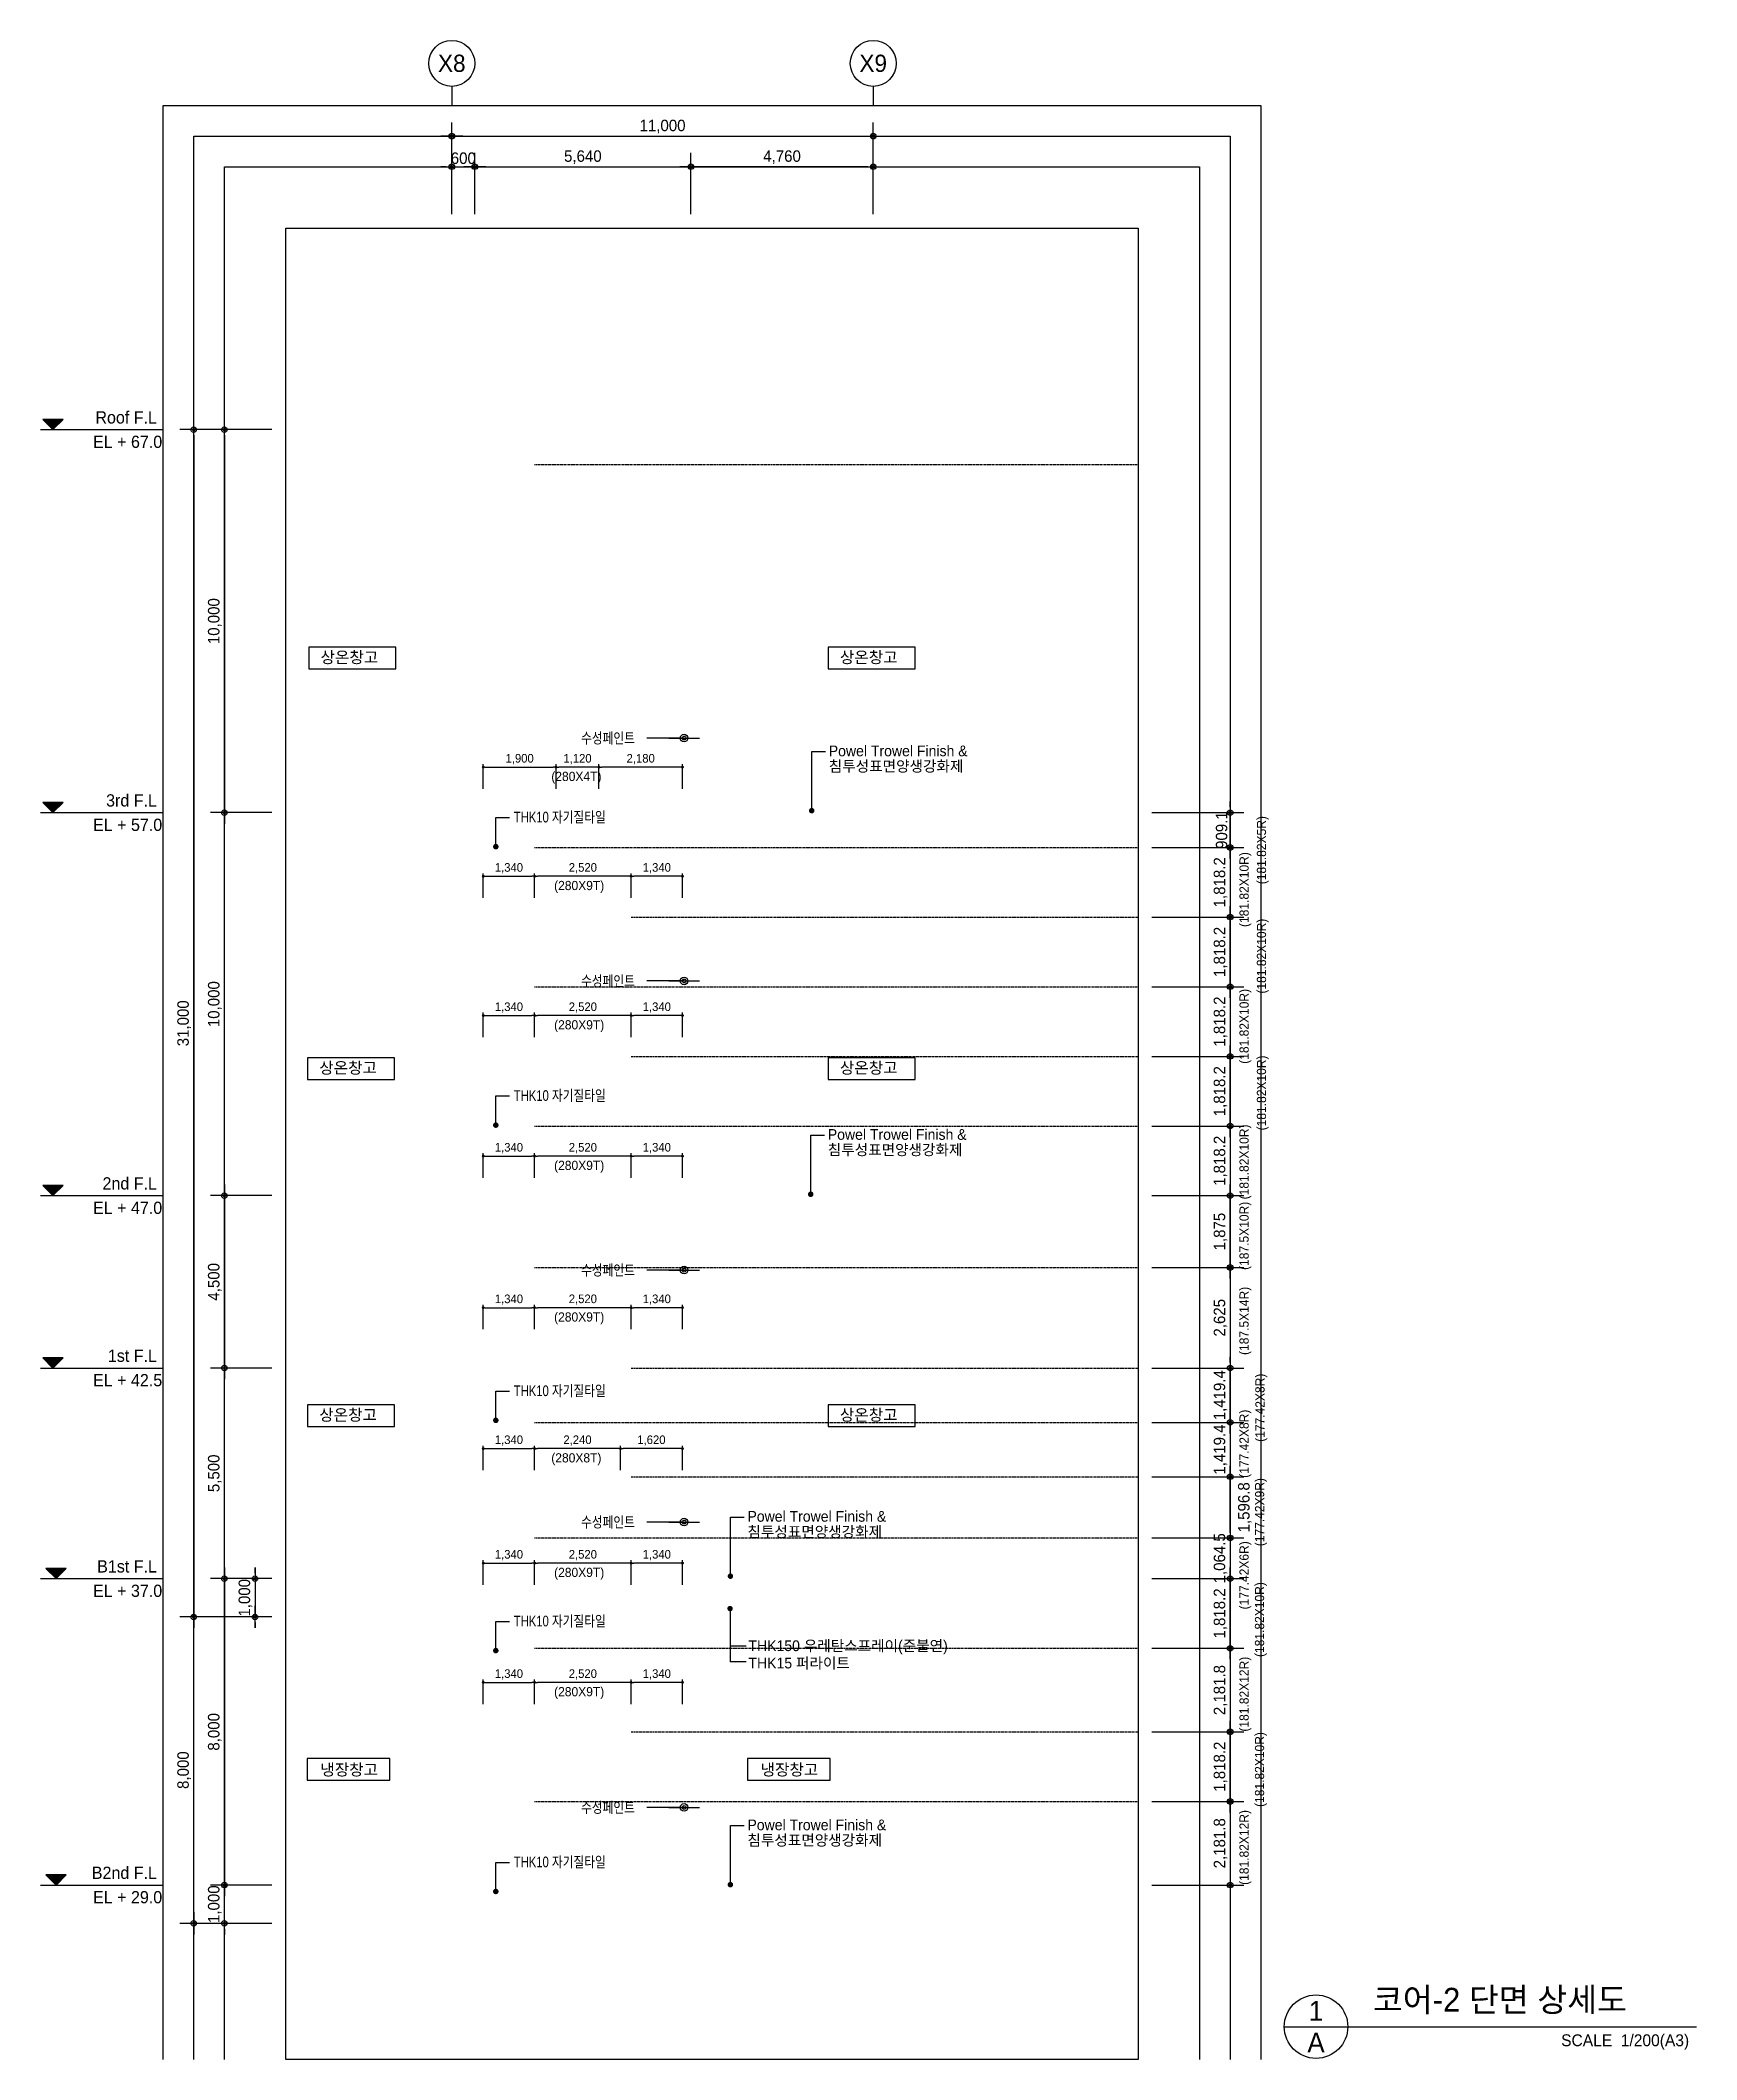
# Model space of a CAD drawing. Header units: millimetres. Extents: x 252711992 to 505989238, y 504776675 to 1009617600.
# Drawn here: x 253050731 to 253093963, y 504776996 to 504829718 of the extents above; entities that cross this region are included whole.
import ezdxf
from ezdxf.enums import TextEntityAlignment as Align

# ---------------------------------------------------------------- set-up
doc = ezdxf.new("R2010")
doc.units = ezdxf.units.MM
doc.linetypes.add('DASHEDX2', pattern=[38.1, 25.4, -12.7])
for name, color, linetype in [('$ZCDB_AUDIT_GENERATED_600D18', 7, 'Continuous'), ('0KD DIM', 7, 'Continuous'), ('4A.TEC ELE 4', 9, 'Continuous'), ('4A.TEC TEXT', 7, 'Continuous'), ('4A.TEC TEXT 2', 3, 'Continuous'), ('4A.TEC 심볼', 7, 'Continuous'), ('TEX', 3, 'Continuous'), ('TEXT', 7, 'Continuous'), ('㈜SE&C TEXT', 7, 'Continuous'), ('㈜SE&C 심볼', 7, 'Continuous')]:
    doc.layers.add(name, color=color, linetype=linetype)
doc.layers.add('DEFPOINT', color=135, linetype='Continuous', plot=False)
doc.styles.add('ARTINT-A1.$0$돋움', font='')
doc.styles.add('GHS', font='malgun.ttf')
doc.styles.add('나눔고딕', font='')
doc.styles.add('돋움', font='')
doc.styles.add('돋음체', font='')
doc.styles.add('울릉도L', font='')
doc.styles.get('ARTINT-A1.$0$돋움').set_extended_font_data('Dotum')
doc.styles.get('나눔고딕').set_extended_font_data('Dotum')
doc.styles.get('돋움').set_extended_font_data('Dotum')
doc.styles.get('돋음체').set_extended_font_data('Dotum')
doc.styles.get('울릉도L').set_extended_font_data('Dotum')
doc.dimstyles.new('DIM_600(외부치수)', dxfattribs={"dimscale": 400, "dimtxt": 3.3, "dimasz": 1, "dimexe": 2, "dimexo": 2, "dimgap": 1, "dimtad": 1, "dimdec": 0, "dimdsep": 46, "dimlunit": 6, "dimtxsty": '나눔고딕', "dimblk1": 'DIMDOT', "dimblk2": 'DIMDOT', "dimsah": 1, "dimcen": 2.5, "dimdle": 1.5, "dimclrd": 8, "dimclre": 8, "dimclrt": 3, "dimadec": 0, "dimazin": 0, "dimtfac": 1, "dimtdec": 0, "dimtix": 1, "dimtmove": 2, "dimatfit": 3, "dimldrblk": 'DIMDOT', "dimfxl": 1, "dimtvp": 1, "dimtolj": 1, "dimtzin": 0, "dimarcsym": 0})
doc.dimstyles.new('DIM_80(외부치수)', dxfattribs={"dimscale": 40, "dimtxt": 3.3, "dimasz": 1, "dimexe": 2, "dimexo": 2, "dimgap": 1, "dimtad": 1, "dimdec": 0, "dimdsep": 46, "dimlunit": 6, "dimtxsty": '돋움', "dimblk1": 'DIMDOT', "dimblk2": 'DIMDOT', "dimsah": 1, "dimcen": 2.5, "dimdle": 1.5, "dimclrd": 1, "dimclre": 7, "dimclrt": 2, "dimadec": 0, "dimazin": 0, "dimtfac": 1, "dimtdec": 0, "dimtix": 1, "dimtmove": 2, "dimatfit": 3, "dimldrblk": 'DIMDOT', "dimfxl": 1, "dimtvp": 1, "dimtolj": 1, "dimtzin": 0, "dimarcsym": 0})
doc.dimstyles.new('KD DIM 1', dxfattribs={"dimscale": 50, "dimtxt": 3, "dimasz": 1, "dimexe": 1, "dimexo": 1, "dimgap": 1, "dimtad": 1, "dimdec": 0, "dimzin": 0, "dimdsep": 46, "dimlunit": 6, "dimtxsty": '돋음체', "dimblk": 'DOT', "dimcen": 3, "dimdle": 1, "dimclrd": 256, "dimclre": 256, "dimclrt": 3, "dimazin": 0, "dimtfac": 1, "dimtdec": 0, "dimtix": 1, "dimtmove": 2, "dimatfit": 3, "dimldrblk": 'OBLIQUE', "dimfxl": 1, "dimtvp": 0.8333, "dimtolj": 1, "dimtzin": 0, "dimarcsym": 0})

msp = doc.modelspace()

# ---------------------------------------------------------------- texts
at = {"layer": '$ZCDB_AUDIT_GENERATED_600D18', "color": 3, "style": '나눔고딕'}
for s, p in [('(280X4T)', (253064067.7, 504810380.6, -21547.89)), ('(280X9T)', (253064140.68, 504807531.87, -21547.89)), ('(280X9T)', (253064140.68, 504803894.89, -21547.89)), ('(280X9T)', (253064140.68, 504800224.67, -21547.89)), ('(280X9T)', (253064140.68, 504796267.35, -21547.89)), ('(280X8T)', (253064067.2, 504792588.55, -21547.89)), ('(280X9T)', (253064140.68, 504789597.5, -21547.89)), ('(280X9T)', (253064140.68, 504786482.77, -21547.89))]:
    msp.add_text(s, height=240, dxfattribs=at).set_placement(p)
for s, p in [('(181.82X5R)', (253082724.34, 504807684.71)), ('(181.82X10R)', (253082271.05, 504806568.07)), ('(181.82X10R)', (253082724.34, 504804829.92)), ('(181.82X10R)', (253082271.05, 504802996.96)), ('(181.82X10R)', (253082724.34, 504801258.8)), ('(181.82X10R)', (253082271.05, 504799457.44)), ('(187.5X10R)', (253082271.05, 504797614.33)), ('(187.5X14R)', (253082271.05, 504795394.2)), ('(177.42X8R)', (253082685.09, 504793126.76)), ('(177.42X8R)', (253082271.05, 504792186.4)), ('(177.42X9R)', (253082676.2, 504790400.51)), ('(177.42X6R)', (253082271.05, 504788750.51)), ('(181.82X10R)', (253082674.18, 504787508.06)), ('(181.82X12R)', (253082271.05, 504785560.32)), ('(181.82X10R)', (253082674.18, 504783593.42)), ('(181.82X12R)', (253082271.05, 504781558.1))]:
    msp.add_text(s, height=240, rotation=90, dxfattribs=at).set_placement(p)
at = {"layer": '4A.TEC TEXT 2', "color": 3, "style": '나눔고딕'}
msp.add_text('코어-2 단면 상세도', height=621, dxfattribs=at).set_placement((253085515.02, 504778063.08, 6666.67), align=Align.BOTTOM_LEFT)
for s, p in [('1', (253084029.23, 504778270.08, 6666.67)), ('A', (253084029.23, 504777442.08, 6666.67))]:
    msp.add_text(s, height=517.5, dxfattribs=at).set_placement(p, align=Align.MIDDLE)
msp.add_text('SCALE  1/200(A3)', height=310.5, dxfattribs=at).set_placement((253093768.49, 504777252.8, 6666.67), align=Align.BOTTOM_RIGHT)
at = {"layer": 'TEXT', "style": '돋움'}
for p in [(253058044.25, 504813610.46), (253071599.82, 504813610.46), (253058011.1, 504802891.37), (253071599.82, 504802891.37), (253058011.1, 504793829.28), (253071599.82, 504793829.28)]:
    msp.add_text('상온창고', height=300, dxfattribs=at).set_placement(p, align=Align.MIDDLE_LEFT)
for p in [(253058791.84, 504784566.92), (253070283.71, 504784566.92)]:
    msp.add_text('냉장창고', height=300, dxfattribs=at).set_placement(p, align=Align.MIDDLE_CENTER)
at = {"layer": '㈜SE&C 심볼', "style": 'ARTINT-A1.$0$돋움'}
for s, p in [('Roof F.L', (253053773.56, 504819714.07, -9096.99)), ('EL + 67.0', (253053911.25, 504819076.9, -9096.99)), ('3rd F.L', (253053773.56, 504809714.07, -9096.99)), ('EL + 57.0', (253053911.25, 504809076.9, -9096.99)), ('2nd F.L', (253053773.56, 504799714.07, -9096.99)), ('EL + 47.0', (253053911.25, 504799076.9, -9096.99)), ('1st F.L', (253053773.56, 504795214.07, -9096.99)), ('EL + 42.5', (253053911.25, 504794576.9, -9096.99)), ('B1st F.L', (253053773.56, 504789714.07, -9096.99)), ('EL + 37.0', (253053911.25, 504789076.9, -9096.99)), ('B2nd F.L', (253053773.56, 504781714.07, -9096.99)), ('EL + 29.0', (253053911.25, 504781076.9, -9096.99))]:
    msp.add_text(s, height=320.229, dxfattribs=at).set_placement(p, align=Align.RIGHT)

# ---------------------------------------------------------------- blocks, each defined once
blk = doc.blocks.new('DIMDOT')
at = {"color": 0}
blk.add_line((-2, 0), (2, 0), dxfattribs=at)
for radius in [0.5, 0.25]:
    blk.add_circle((0, 0), radius, dxfattribs=at)
blk = doc.blocks.new('*D175')
at = {"layer": '$ZCDB_AUDIT_GENERATED_600D18', "color": 8, "lineweight": -2, "transparency": 16777216}
for p, q in [((253056774, 504788554), (253054374, 504788554)), ((253054734, 504780698), (253054734, 504788410)), ((253056774, 504780554), (253054374, 504780554))]:
    blk.add_line(p, q, dxfattribs=at)
at = {"layer": 'Defpoints', "color": 0, "transparency": 16777216}
for p in [(253054734, 504788554), (253057134, 504788554, 8378), (253057134, 504780554, -5000)]:
    blk.add_point(p, dxfattribs=at)
at = {"layer": '$ZCDB_AUDIT_GENERATED_600D18', "color": 8, "lineweight": -2, "transparency": 16777216, "xscale": 144, "yscale": 144, "zscale": 144}
for p, rotation in [((253054734, 504788554), 90), ((253054734, 504780554), 270)]:
    blk.add_blockref('DIMDOT', p, dxfattribs=dict(at, rotation=rotation))
at = {"layer": '$ZCDB_AUDIT_GENERATED_600D18', "color": 3, "transparency": 16777216, "insert": (253054483, 504784554), "char_height": 300, "attachment_point": 5, "rotation": 90, "style": '나눔고딕'}
blk.add_mtext('\\A1;8,000', dxfattribs=at)
blk = doc.blocks.new('*D176')
at = {"layer": '$ZCDB_AUDIT_GENERATED_600D18', "color": 8, "lineweight": -2, "transparency": 16777216}
for p, q in [((253056774, 504819554), (253054374, 504819554)), ((253054734, 504819410), (253054734, 504788698)), ((253056774, 504788554), (253054374, 504788554))]:
    blk.add_line(p, q, dxfattribs=at)
at = {"layer": 'Defpoints', "color": 0, "transparency": 16777216}
for p in [(253057134, 504819554, -43462), (253054734, 504788554), (253057134, 504788554, 8378)]:
    blk.add_point(p, dxfattribs=at)
at = {"layer": '$ZCDB_AUDIT_GENERATED_600D18', "color": 8, "lineweight": -2, "transparency": 16777216, "xscale": 144, "yscale": 144, "zscale": 144}
for p, rotation in [((253054734, 504819554), 90), ((253054734, 504788554), 270)]:
    blk.add_blockref('DIMDOT', p, dxfattribs=dict(at, rotation=rotation))
at = {"layer": '$ZCDB_AUDIT_GENERATED_600D18', "color": 3, "transparency": 16777216, "insert": (253054483, 504804054), "char_height": 300, "attachment_point": 5, "rotation": 90, "style": '나눔고딕'}
blk.add_mtext('\\A1;31,000', dxfattribs=at)
blk = doc.blocks.new('*D177')
at = {"layer": '$ZCDB_AUDIT_GENERATED_600D18', "color": 8, "lineweight": -2, "transparency": 16777216}
for p, q in [((253056774, 504781554), (253055174, 504781554)), ((253055534, 504781698), (253055534, 504781842)), ((253055534, 504780554), (253055534, 504781554)), ((253056774, 504780554), (253055174, 504780554)), ((253055534, 504780410), (253055534, 504780266))]:
    blk.add_line(p, q, dxfattribs=at)
at = {"layer": 'Defpoints', "color": 0, "transparency": 16777216}
for p in [(253055534, 504781554), (253057134, 504781554, -903), (253057134, 504780554, -2575)]:
    blk.add_point(p, dxfattribs=at)
at = {"layer": '$ZCDB_AUDIT_GENERATED_600D18', "color": 8, "lineweight": -2, "transparency": 16777216, "xscale": 144, "yscale": 144, "zscale": 144}
for p, rotation in [((253055534, 504781554), 270), ((253055534, 504780554), 90)]:
    blk.add_blockref('DIMDOT', p, dxfattribs=dict(at, rotation=rotation))
at = {"layer": '$ZCDB_AUDIT_GENERATED_600D18', "color": 3, "transparency": 16777216, "insert": (253055283, 504781054), "char_height": 300, "attachment_point": 5, "rotation": 90, "style": '나눔고딕'}
blk.add_mtext('\\A1;1,000', dxfattribs=at)
blk = doc.blocks.new('*D178')
at = {"layer": '$ZCDB_AUDIT_GENERATED_600D18', "color": 8, "lineweight": -2, "transparency": 16777216}
for p, q in [((253056774, 504789554), (253055174, 504789554)), ((253055534, 504789410), (253055534, 504781698)), ((253056774, 504781554), (253055174, 504781554))]:
    blk.add_line(p, q, dxfattribs=at)
at = {"layer": 'Defpoints', "color": 0, "transparency": 16777216}
for p in [(253057134, 504789554, -14281), (253055534, 504781554), (253057134, 504781554, -903)]:
    blk.add_point(p, dxfattribs=at)
at = {"layer": '$ZCDB_AUDIT_GENERATED_600D18', "color": 8, "lineweight": -2, "transparency": 16777216, "xscale": 144, "yscale": 144, "zscale": 144}
for p, rotation in [((253055534, 504789554), 90), ((253055534, 504781554), 270)]:
    blk.add_blockref('DIMDOT', p, dxfattribs=dict(at, rotation=rotation))
at = {"layer": '$ZCDB_AUDIT_GENERATED_600D18', "color": 3, "transparency": 16777216, "insert": (253055283, 504785554), "char_height": 300, "attachment_point": 5, "rotation": 90, "style": '나눔고딕'}
blk.add_mtext('\\A1;8,000', dxfattribs=at)
blk = doc.blocks.new('*D179')
at = {"layer": '$ZCDB_AUDIT_GENERATED_600D18', "color": 8, "lineweight": -2, "transparency": 16777216}
for p, q in [((253056774, 504795054), (253055174, 504795054)), ((253055534, 504789698), (253055534, 504794910)), ((253056774, 504789554), (253055174, 504789554))]:
    blk.add_line(p, q, dxfattribs=at)
at = {"layer": 'Defpoints', "color": 0, "transparency": 16777216}
for p in [(253055534, 504795054), (253057134, 504795054, -5084), (253057134, 504789554, -14281)]:
    blk.add_point(p, dxfattribs=at)
at = {"layer": '$ZCDB_AUDIT_GENERATED_600D18', "color": 8, "lineweight": -2, "transparency": 16777216, "xscale": 144, "yscale": 144, "zscale": 144}
for p, rotation in [((253055534, 504795054), 90), ((253055534, 504789554), 270)]:
    blk.add_blockref('DIMDOT', p, dxfattribs=dict(at, rotation=rotation))
at = {"layer": '$ZCDB_AUDIT_GENERATED_600D18', "color": 3, "transparency": 16777216, "insert": (253055283, 504792304), "char_height": 300, "attachment_point": 5, "rotation": 90, "style": '나눔고딕'}
blk.add_mtext('\\A1;5,500', dxfattribs=at)
blk = doc.blocks.new('*D180')
at = {"layer": '$ZCDB_AUDIT_GENERATED_600D18', "color": 8, "lineweight": -2, "transparency": 16777216}
for p, q in [((253056774, 504799554), (253055174, 504799554)), ((253055534, 504799410), (253055534, 504795198)), ((253056774, 504795054), (253055174, 504795054))]:
    blk.add_line(p, q, dxfattribs=at)
at = {"layer": 'Defpoints', "color": 0, "transparency": 16777216}
for p in [(253057134, 504799554, -12609), (253055534, 504795054), (253057134, 504795054, -5084)]:
    blk.add_point(p, dxfattribs=at)
at = {"layer": '$ZCDB_AUDIT_GENERATED_600D18', "color": 8, "lineweight": -2, "transparency": 16777216, "xscale": 144, "yscale": 144, "zscale": 144}
for p, rotation in [((253055534, 504799554), 90), ((253055534, 504795054), 270)]:
    blk.add_blockref('DIMDOT', p, dxfattribs=dict(at, rotation=rotation))
at = {"layer": '$ZCDB_AUDIT_GENERATED_600D18', "color": 3, "transparency": 16777216, "insert": (253055283, 504797304), "char_height": 300, "attachment_point": 5, "rotation": 90, "style": '나눔고딕'}
blk.add_mtext('\\A1;4,500', dxfattribs=at)
blk = doc.blocks.new('*D181')
at = {"layer": '$ZCDB_AUDIT_GENERATED_600D18', "color": 8, "lineweight": -2, "transparency": 16777216}
for p, q in [((253056774, 504809554), (253055174, 504809554)), ((253055534, 504799698), (253055534, 504809410)), ((253056774, 504799554), (253055174, 504799554))]:
    blk.add_line(p, q, dxfattribs=at)
at = {"layer": 'Defpoints', "color": 0, "transparency": 16777216}
for p in [(253055534, 504809554), (253057134, 504809554, 4114), (253057134, 504799554, -12609)]:
    blk.add_point(p, dxfattribs=at)
at = {"layer": '$ZCDB_AUDIT_GENERATED_600D18', "color": 8, "lineweight": -2, "transparency": 16777216, "xscale": 144, "yscale": 144, "zscale": 144}
for p, rotation in [((253055534, 504809554), 90), ((253055534, 504799554), 270)]:
    blk.add_blockref('DIMDOT', p, dxfattribs=dict(at, rotation=rotation))
at = {"layer": '$ZCDB_AUDIT_GENERATED_600D18', "color": 3, "transparency": 16777216, "insert": (253055283, 504804554), "char_height": 300, "attachment_point": 5, "rotation": 90, "style": '나눔고딕'}
blk.add_mtext('\\A1;10,000', dxfattribs=at)
blk = doc.blocks.new('*D182')
at = {"layer": '$ZCDB_AUDIT_GENERATED_600D18', "color": 8, "lineweight": -2, "transparency": 16777216}
for p, q in [((253056774, 504819554), (253055174, 504819554)), ((253055534, 504819410), (253055534, 504809698)), ((253056774, 504809554), (253055174, 504809554))]:
    blk.add_line(p, q, dxfattribs=at)
at = {"layer": 'Defpoints', "color": 0, "transparency": 16777216}
for p in [(253057134, 504819554, -12609), (253055534, 504809554), (253057134, 504809554, 4114)]:
    blk.add_point(p, dxfattribs=at)
at = {"layer": '$ZCDB_AUDIT_GENERATED_600D18', "color": 8, "lineweight": -2, "transparency": 16777216, "xscale": 144, "yscale": 144, "zscale": 144}
for p, rotation in [((253055534, 504819554), 90), ((253055534, 504809554), 270)]:
    blk.add_blockref('DIMDOT', p, dxfattribs=dict(at, rotation=rotation))
at = {"layer": '$ZCDB_AUDIT_GENERATED_600D18', "color": 3, "transparency": 16777216, "insert": (253055283, 504814554), "char_height": 300, "attachment_point": 5, "rotation": 90, "style": '나눔고딕'}
blk.add_mtext('\\A1;10,000', dxfattribs=at)
blk = doc.blocks.new('*D183')
at = {"layer": '$ZCDB_AUDIT_GENERATED_600D18', "color": 8, "lineweight": -2, "transparency": 16777216}
for p, q in [((253056774, 504789554), (253055974, 504789554)), ((253056334, 504789698), (253056334, 504789842)), ((253056334, 504789554), (253056334, 504788554)), ((253056774, 504788554), (253055974, 504788554)), ((253056334, 504788410), (253056334, 504788266))]:
    blk.add_line(p, q, dxfattribs=at)
at = {"layer": 'Defpoints', "color": 0, "transparency": 16777216}
for p in [(253057134, 504789554, -12771), (253056334, 504788554), (253057134, 504788554, -11099)]:
    blk.add_point(p, dxfattribs=at)
at = {"layer": '$ZCDB_AUDIT_GENERATED_600D18', "color": 8, "lineweight": -2, "transparency": 16777216, "xscale": 144, "yscale": 144, "zscale": 144}
for p, rotation in [((253056334, 504789554), 270), ((253056334, 504788554), 90)]:
    blk.add_blockref('DIMDOT', p, dxfattribs=dict(at, rotation=rotation))
at = {"layer": '$ZCDB_AUDIT_GENERATED_600D18', "color": 3, "transparency": 16777216, "insert": (253056083, 504789054), "char_height": 300, "attachment_point": 5, "rotation": 90, "style": '나눔고딕'}
blk.add_mtext('\\A1;1,000', dxfattribs=at)
blk = doc.blocks.new('*D184')
at = {"layer": '$ZCDB_AUDIT_GENERATED_600D18', "color": 8, "lineweight": -2, "transparency": 16777216}
for p, q in [((253061471, 504825178), (253061471, 504827578)), ((253072471, 504825178), (253072471, 504827578)), ((253061615, 504827218), (253072327, 504827218))]:
    blk.add_line(p, q, dxfattribs=at)
at = {"layer": 'Defpoints', "color": 0, "transparency": 16777216}
for p in [(253072471, 504827218), (253061471, 504824818), (253072471, 504824818, 0)]:
    blk.add_point(p, dxfattribs=at)
at = {"layer": '$ZCDB_AUDIT_GENERATED_600D18', "color": 8, "lineweight": -2, "transparency": 16777216, "xscale": 144, "yscale": 144, "zscale": 144, "rotation": 180}
blk.add_blockref('DIMDOT', (253061471, 504827218), dxfattribs=at)
at = {"layer": '$ZCDB_AUDIT_GENERATED_600D18', "color": 8, "lineweight": -2, "transparency": 16777216, "xscale": 144, "yscale": 144, "zscale": 144}
blk.add_blockref('DIMDOT', (253072471, 504827218), dxfattribs=at)
at = {"layer": '$ZCDB_AUDIT_GENERATED_600D18', "color": 3, "transparency": 16777216, "insert": (253066971, 504827469), "char_height": 300, "attachment_point": 5, "style": '나눔고딕'}
blk.add_mtext('\\A1;11,000', dxfattribs=at)
blk = doc.blocks.new('*D185')
at = {"layer": '$ZCDB_AUDIT_GENERATED_600D18', "color": 8, "lineweight": -2, "transparency": 16777216}
for p, q in [((253061327, 504826418), (253061183, 504826418)), ((253061471, 504825178), (253061471, 504826778)), ((253061471, 504826418), (253062071, 504826418)), ((253062071, 504825178), (253062071, 504826778)), ((253062215, 504826418), (253062359, 504826418))]:
    blk.add_line(p, q, dxfattribs=at)
at = {"layer": 'Defpoints', "color": 0, "transparency": 16777216}
for p in [(253062071, 504826418), (253061471, 504824818, -2940), (253062071, 504824818, 1145)]:
    blk.add_point(p, dxfattribs=at)
at = {"layer": '$ZCDB_AUDIT_GENERATED_600D18', "color": 8, "lineweight": -2, "transparency": 16777216, "xscale": 144, "yscale": 144, "zscale": 144}
blk.add_blockref('DIMDOT', (253061471, 504826418), dxfattribs=at)
at = {"layer": '$ZCDB_AUDIT_GENERATED_600D18', "color": 8, "lineweight": -2, "transparency": 16777216, "xscale": 144, "yscale": 144, "zscale": 144, "rotation": 180}
blk.add_blockref('DIMDOT', (253062071, 504826418), dxfattribs=at)
at = {"layer": '$ZCDB_AUDIT_GENERATED_600D18', "color": 3, "transparency": 16777216, "insert": (253061771, 504826640), "char_height": 300, "attachment_point": 5, "style": '나눔고딕'}
blk.add_mtext('\\A1;600', dxfattribs=at)
blk = doc.blocks.new('ccs122')
at = {"layer": '4A.TEC 심볼'}
blk.add_line((0, 8), (0, 3), dxfattribs=at)
blk.add_circle((0, 14), 6, dxfattribs=at)
at = {"layer": '4A.TEC TEXT 2', "color": 3, "style": 'GHS'}
blk.add_attdef('NO', text='', height=4.5, dxfattribs=at).set_placement((-0.01, 14.02), align=Align.MIDDLE_CENTER)
blk = doc.blocks.new('*D186')
at = {"layer": '$ZCDB_AUDIT_GENERATED_600D18', "color": 8, "lineweight": -2, "transparency": 16777216}
for p, q in [((253067711, 504825178), (253067711, 504826778)), ((253072327, 504826418), (253067855, 504826418)), ((253072471, 504825178), (253072471, 504826778))]:
    blk.add_line(p, q, dxfattribs=at)
at = {"layer": 'Defpoints', "color": 0, "transparency": 16777216}
for p in [(253067711, 504826418), (253067711, 504824818, -5669), (253072471, 504824818, -6672)]:
    blk.add_point(p, dxfattribs=at)
at = {"layer": '$ZCDB_AUDIT_GENERATED_600D18', "color": 8, "lineweight": -2, "transparency": 16777216, "xscale": 144, "yscale": 144, "zscale": 144, "rotation": 180}
blk.add_blockref('DIMDOT', (253067711, 504826418), dxfattribs=at)
at = {"layer": '$ZCDB_AUDIT_GENERATED_600D18', "color": 8, "lineweight": -2, "transparency": 16777216, "xscale": 144, "yscale": 144, "zscale": 144}
blk.add_blockref('DIMDOT', (253072471, 504826418), dxfattribs=at)
at = {"layer": '$ZCDB_AUDIT_GENERATED_600D18', "color": 3, "transparency": 16777216, "insert": (253070091, 504826669), "char_height": 300, "attachment_point": 5, "style": '나눔고딕'}
blk.add_mtext('\\A1;4,760', dxfattribs=at)
blk = doc.blocks.new('*D174')
at = {"layer": '$ZCDB_AUDIT_GENERATED_600D18', "color": 8, "lineweight": -2, "transparency": 16777216}
for p, q in [((253062071, 504825178), (253062071, 504826778)), ((253062215, 504826418), (253067567, 504826418)), ((253067711, 504825178), (253067711, 504826778))]:
    blk.add_line(p, q, dxfattribs=at)
at = {"layer": 'Defpoints', "color": 0, "transparency": 16777216}
for p in [(253067711, 504826418), (253062071, 504824818, 1145), (253067711, 504824818, -5669)]:
    blk.add_point(p, dxfattribs=at)
at = {"layer": '$ZCDB_AUDIT_GENERATED_600D18', "color": 8, "lineweight": -2, "transparency": 16777216, "xscale": 144, "yscale": 144, "zscale": 144, "rotation": 180}
blk.add_blockref('DIMDOT', (253062071, 504826418), dxfattribs=at)
at = {"layer": '$ZCDB_AUDIT_GENERATED_600D18', "color": 8, "lineweight": -2, "transparency": 16777216, "xscale": 144, "yscale": 144, "zscale": 144}
blk.add_blockref('DIMDOT', (253067711, 504826418), dxfattribs=at)
at = {"layer": '$ZCDB_AUDIT_GENERATED_600D18', "color": 3, "transparency": 16777216, "insert": (253064891, 504826669), "char_height": 300, "attachment_point": 5, "style": '나눔고딕'}
blk.add_mtext('\\A1;5,640', dxfattribs=at)
blk = doc.blocks.new('_Dot')
at = {"color": 0, "linetype": 'ByBlock', "lineweight": -2}
blk.add_line((-0.5, 0), (-1, 0), dxfattribs=at)
at = {"color": 0, "linetype": 'ByBlock', "const_width": 0.5}
blk.add_lwpolyline([(-0.25, 0, 1), (0.25, 0, 1)], format="xyb", close=True, dxfattribs=at)
blk = doc.blocks.new('*D746')
at = {"layer": '0KD DIM', "lineweight": -2, "transparency": 16777216}
for p, q in [((253064191, 504810177), (253064191, 504810818)), ((253065236, 504810743), (253064266, 504810743)), ((253065311, 504810177), (253065311, 504810818))]:
    blk.add_line(p, q, dxfattribs=at)
at = {"layer": 'Defpoints', "color": 0, "transparency": 16777216}
for p in [(253064191, 504810743), (253064191, 504810102), (253065311, 504810102)]:
    blk.add_point(p, dxfattribs=at)
at = {"layer": '0KD DIM', "lineweight": -2, "transparency": 16777216, "xscale": 75, "yscale": 75, "zscale": 75, "rotation": 180}
blk.add_blockref('_Dot', (253064191, 504810743), dxfattribs=at)
at = {"layer": '0KD DIM', "lineweight": -2, "transparency": 16777216, "xscale": 75, "yscale": 75, "zscale": 75}
blk.add_blockref('_Dot', (253065311, 504810743), dxfattribs=at)
at = {"layer": '0KD DIM', "color": 3, "transparency": 16777216, "insert": (253064751, 504810952), "char_height": 225, "attachment_point": 5, "style": '돋음체'}
blk.add_mtext('\\A1;1,120', dxfattribs=at)
blk = doc.blocks.new('_OBLIQUE')
at = {"color": 0, "linetype": 'ByBlock'}
blk.add_line((-0.5, -0.5), (0.5, 0.5), dxfattribs=at)
blk = doc.blocks.new('*D747')
at = {"layer": '0KD DIM', "lineweight": -2, "transparency": 16777216}
for p, q in [((253062291, 504810177), (253062291, 504810818)), ((253062366, 504810743), (253064116, 504810743)), ((253064191, 504810177), (253064191, 504810818))]:
    blk.add_line(p, q, dxfattribs=at)
at = {"layer": 'Defpoints', "color": 0, "transparency": 16777216}
for p in [(253064191, 504810743), (253062291, 504810102), (253064191, 504810102)]:
    blk.add_point(p, dxfattribs=at)
at = {"layer": '0KD DIM', "lineweight": -2, "transparency": 16777216, "xscale": 75, "yscale": 75, "zscale": 75, "rotation": 180}
blk.add_blockref('_Dot', (253062291, 504810743), dxfattribs=at)
at = {"layer": '0KD DIM', "lineweight": -2, "transparency": 16777216, "xscale": 75, "yscale": 75, "zscale": 75}
blk.add_blockref('_Dot', (253064191, 504810743), dxfattribs=at)
at = {"layer": '0KD DIM', "color": 3, "transparency": 16777216, "insert": (253063241, 504810952), "char_height": 225, "attachment_point": 5, "style": '돋음체'}
blk.add_mtext('\\A1;1,900', dxfattribs=at)
blk = doc.blocks.new('*D748')
at = {"layer": '0KD DIM', "lineweight": -2, "transparency": 16777216}
for p, q in [((253065311, 504810177), (253065311, 504810818)), ((253067416, 504810743), (253065386, 504810743)), ((253067491, 504810177), (253067491, 504810818))]:
    blk.add_line(p, q, dxfattribs=at)
at = {"layer": 'Defpoints', "color": 0, "transparency": 16777216}
for p in [(253065311, 504810743), (253065311, 504810102, 0), (253067491, 504810102, -8562)]:
    blk.add_point(p, dxfattribs=at)
at = {"layer": '0KD DIM', "lineweight": -2, "transparency": 16777216, "xscale": 75, "yscale": 75, "zscale": 75, "rotation": 180}
blk.add_blockref('_Dot', (253065311, 504810743), dxfattribs=at)
at = {"layer": '0KD DIM', "lineweight": -2, "transparency": 16777216, "xscale": 75, "yscale": 75, "zscale": 75}
blk.add_blockref('_Dot', (253067491, 504810743), dxfattribs=at)
at = {"layer": '0KD DIM', "color": 3, "transparency": 16777216, "insert": (253066401, 504810952), "char_height": 225, "attachment_point": 5, "style": '돋음체'}
blk.add_mtext('\\A1;2,180', dxfattribs=at)
blk = doc.blocks.new('*D755')
at = {"layer": '0KD DIM', "lineweight": -2, "transparency": 16777216}
for p, q in [((253063631, 504807328), (253063631, 504807969)), ((253066076, 504807894), (253063706, 504807894)), ((253066151, 504807328), (253066151, 504807969))]:
    blk.add_line(p, q, dxfattribs=at)
at = {"layer": 'Defpoints', "color": 0, "transparency": 16777216}
for p in [(253063631, 504807894), (253063631, 504807253), (253066151, 504807253)]:
    blk.add_point(p, dxfattribs=at)
at = {"layer": '0KD DIM', "lineweight": -2, "transparency": 16777216, "xscale": 75, "yscale": 75, "zscale": 75, "rotation": 180}
blk.add_blockref('_Dot', (253063631, 504807894), dxfattribs=at)
at = {"layer": '0KD DIM', "lineweight": -2, "transparency": 16777216, "xscale": 75, "yscale": 75, "zscale": 75}
blk.add_blockref('_Dot', (253066151, 504807894), dxfattribs=at)
at = {"layer": '0KD DIM', "color": 3, "transparency": 16777216, "insert": (253064891, 504808103), "char_height": 225, "attachment_point": 5, "style": '돋음체'}
blk.add_mtext('\\A1;2,520', dxfattribs=at)
blk = doc.blocks.new('*D756')
at = {"layer": '0KD DIM', "lineweight": -2, "transparency": 16777216}
for p, q in [((253062291, 504807328), (253062291, 504807969)), ((253062366, 504807894), (253063556, 504807894)), ((253063631, 504807328), (253063631, 504807969))]:
    blk.add_line(p, q, dxfattribs=at)
at = {"layer": 'Defpoints', "color": 0, "transparency": 16777216}
for p in [(253063631, 504807894), (253062291, 504807253), (253063631, 504807253)]:
    blk.add_point(p, dxfattribs=at)
at = {"layer": '0KD DIM', "lineweight": -2, "transparency": 16777216, "xscale": 75, "yscale": 75, "zscale": 75, "rotation": 180}
blk.add_blockref('_Dot', (253062291, 504807894), dxfattribs=at)
at = {"layer": '0KD DIM', "lineweight": -2, "transparency": 16777216, "xscale": 75, "yscale": 75, "zscale": 75}
blk.add_blockref('_Dot', (253063631, 504807894), dxfattribs=at)
at = {"layer": '0KD DIM', "color": 3, "transparency": 16777216, "insert": (253062961, 504808103), "char_height": 225, "attachment_point": 5, "style": '돋음체'}
blk.add_mtext('\\A1;1,340', dxfattribs=at)
blk = doc.blocks.new('*D757')
at = {"layer": '0KD DIM', "lineweight": -2, "transparency": 16777216}
for p, q in [((253066151, 504807328), (253066151, 504807969)), ((253067416, 504807894), (253066226, 504807894)), ((253067491, 504807328), (253067491, 504807969))]:
    blk.add_line(p, q, dxfattribs=at)
at = {"layer": 'Defpoints', "color": 0, "transparency": 16777216}
for p in [(253066151, 504807894), (253066151, 504807253, -3299), (253067491, 504807253, -8562)]:
    blk.add_point(p, dxfattribs=at)
at = {"layer": '0KD DIM', "lineweight": -2, "transparency": 16777216, "xscale": 75, "yscale": 75, "zscale": 75, "rotation": 180}
blk.add_blockref('_Dot', (253066151, 504807894), dxfattribs=at)
at = {"layer": '0KD DIM', "lineweight": -2, "transparency": 16777216, "xscale": 75, "yscale": 75, "zscale": 75}
blk.add_blockref('_Dot', (253067491, 504807894), dxfattribs=at)
at = {"layer": '0KD DIM', "color": 3, "transparency": 16777216, "insert": (253066821, 504808103), "char_height": 225, "attachment_point": 5, "style": '돋음체'}
blk.add_mtext('\\A1;1,340', dxfattribs=at)
blk = doc.blocks.new('*D758')
at = {"layer": '0KD DIM', "lineweight": -2, "transparency": 16777216}
for p, q in [((253063631, 504803691), (253063631, 504804332)), ((253066076, 504804257), (253063706, 504804257)), ((253066151, 504803691), (253066151, 504804332))]:
    blk.add_line(p, q, dxfattribs=at)
at = {"layer": 'Defpoints', "color": 0, "transparency": 16777216}
for p in [(253063631, 504804257), (253063631, 504803616), (253066151, 504803616)]:
    blk.add_point(p, dxfattribs=at)
at = {"layer": '0KD DIM', "lineweight": -2, "transparency": 16777216, "xscale": 75, "yscale": 75, "zscale": 75, "rotation": 180}
blk.add_blockref('_Dot', (253063631, 504804257), dxfattribs=at)
at = {"layer": '0KD DIM', "lineweight": -2, "transparency": 16777216, "xscale": 75, "yscale": 75, "zscale": 75}
blk.add_blockref('_Dot', (253066151, 504804257), dxfattribs=at)
at = {"layer": '0KD DIM', "color": 3, "transparency": 16777216, "insert": (253064891, 504804466), "char_height": 225, "attachment_point": 5, "style": '돋음체'}
blk.add_mtext('\\A1;2,520', dxfattribs=at)
blk = doc.blocks.new('*D759')
at = {"layer": '0KD DIM', "lineweight": -2, "transparency": 16777216}
for p, q in [((253062291, 504803691), (253062291, 504804332)), ((253062366, 504804257), (253063556, 504804257)), ((253063631, 504803691), (253063631, 504804332))]:
    blk.add_line(p, q, dxfattribs=at)
at = {"layer": 'Defpoints', "color": 0, "transparency": 16777216}
for p in [(253063631, 504804257), (253062291, 504803616), (253063631, 504803616)]:
    blk.add_point(p, dxfattribs=at)
at = {"layer": '0KD DIM', "lineweight": -2, "transparency": 16777216, "xscale": 75, "yscale": 75, "zscale": 75, "rotation": 180}
blk.add_blockref('_Dot', (253062291, 504804257), dxfattribs=at)
at = {"layer": '0KD DIM', "lineweight": -2, "transparency": 16777216, "xscale": 75, "yscale": 75, "zscale": 75}
blk.add_blockref('_Dot', (253063631, 504804257), dxfattribs=at)
at = {"layer": '0KD DIM', "color": 3, "transparency": 16777216, "insert": (253062961, 504804466), "char_height": 225, "attachment_point": 5, "style": '돋음체'}
blk.add_mtext('\\A1;1,340', dxfattribs=at)
blk = doc.blocks.new('*D760')
at = {"layer": '0KD DIM', "lineweight": -2, "transparency": 16777216}
for p, q in [((253066151, 504803691), (253066151, 504804332)), ((253067416, 504804257), (253066226, 504804257)), ((253067491, 504803691), (253067491, 504804332))]:
    blk.add_line(p, q, dxfattribs=at)
at = {"layer": 'Defpoints', "color": 0, "transparency": 16777216}
for p in [(253066151, 504804257), (253066151, 504803616, -3299), (253067491, 504803616, -8562)]:
    blk.add_point(p, dxfattribs=at)
at = {"layer": '0KD DIM', "lineweight": -2, "transparency": 16777216, "xscale": 75, "yscale": 75, "zscale": 75, "rotation": 180}
blk.add_blockref('_Dot', (253066151, 504804257), dxfattribs=at)
at = {"layer": '0KD DIM', "lineweight": -2, "transparency": 16777216, "xscale": 75, "yscale": 75, "zscale": 75}
blk.add_blockref('_Dot', (253067491, 504804257), dxfattribs=at)
at = {"layer": '0KD DIM', "color": 3, "transparency": 16777216, "insert": (253066821, 504804466), "char_height": 225, "attachment_point": 5, "style": '돋음체'}
blk.add_mtext('\\A1;1,340', dxfattribs=at)
blk = doc.blocks.new('*D761')
at = {"layer": '0KD DIM', "lineweight": -2, "transparency": 16777216}
for p, q in [((253063631, 504800021), (253063631, 504800662)), ((253066076, 504800587), (253063706, 504800587)), ((253066151, 504800021), (253066151, 504800662))]:
    blk.add_line(p, q, dxfattribs=at)
at = {"layer": 'Defpoints', "color": 0, "transparency": 16777216}
for p in [(253063631, 504800587), (253063631, 504799946), (253066151, 504799946)]:
    blk.add_point(p, dxfattribs=at)
at = {"layer": '0KD DIM', "lineweight": -2, "transparency": 16777216, "xscale": 75, "yscale": 75, "zscale": 75, "rotation": 180}
blk.add_blockref('_Dot', (253063631, 504800587), dxfattribs=at)
at = {"layer": '0KD DIM', "lineweight": -2, "transparency": 16777216, "xscale": 75, "yscale": 75, "zscale": 75}
blk.add_blockref('_Dot', (253066151, 504800587), dxfattribs=at)
at = {"layer": '0KD DIM', "color": 3, "transparency": 16777216, "insert": (253064891, 504800796), "char_height": 225, "attachment_point": 5, "style": '돋음체'}
blk.add_mtext('\\A1;2,520', dxfattribs=at)
blk = doc.blocks.new('*D762')
at = {"layer": '0KD DIM', "lineweight": -2, "transparency": 16777216}
for p, q in [((253062291, 504800021), (253062291, 504800662)), ((253062366, 504800587), (253063556, 504800587)), ((253063631, 504800021), (253063631, 504800662))]:
    blk.add_line(p, q, dxfattribs=at)
at = {"layer": 'Defpoints', "color": 0, "transparency": 16777216}
for p in [(253063631, 504800587), (253062291, 504799946), (253063631, 504799946)]:
    blk.add_point(p, dxfattribs=at)
at = {"layer": '0KD DIM', "lineweight": -2, "transparency": 16777216, "xscale": 75, "yscale": 75, "zscale": 75, "rotation": 180}
blk.add_blockref('_Dot', (253062291, 504800587), dxfattribs=at)
at = {"layer": '0KD DIM', "lineweight": -2, "transparency": 16777216, "xscale": 75, "yscale": 75, "zscale": 75}
blk.add_blockref('_Dot', (253063631, 504800587), dxfattribs=at)
at = {"layer": '0KD DIM', "color": 3, "transparency": 16777216, "insert": (253062961, 504800796), "char_height": 225, "attachment_point": 5, "style": '돋음체'}
blk.add_mtext('\\A1;1,340', dxfattribs=at)
blk = doc.blocks.new('*D763')
at = {"layer": '0KD DIM', "lineweight": -2, "transparency": 16777216}
for p, q in [((253066151, 504800021), (253066151, 504800662)), ((253067416, 504800587), (253066226, 504800587)), ((253067491, 504800021), (253067491, 504800662))]:
    blk.add_line(p, q, dxfattribs=at)
at = {"layer": 'Defpoints', "color": 0, "transparency": 16777216}
for p in [(253066151, 504800587), (253066151, 504799946, -3299), (253067491, 504799946, -8562)]:
    blk.add_point(p, dxfattribs=at)
at = {"layer": '0KD DIM', "lineweight": -2, "transparency": 16777216, "xscale": 75, "yscale": 75, "zscale": 75, "rotation": 180}
blk.add_blockref('_Dot', (253066151, 504800587), dxfattribs=at)
at = {"layer": '0KD DIM', "lineweight": -2, "transparency": 16777216, "xscale": 75, "yscale": 75, "zscale": 75}
blk.add_blockref('_Dot', (253067491, 504800587), dxfattribs=at)
at = {"layer": '0KD DIM', "color": 3, "transparency": 16777216, "insert": (253066821, 504800796), "char_height": 225, "attachment_point": 5, "style": '돋음체'}
blk.add_mtext('\\A1;1,340', dxfattribs=at)
blk = doc.blocks.new('*D764')
at = {"layer": '0KD DIM', "lineweight": -2, "transparency": 16777216}
for p, q in [((253063631, 504796064), (253063631, 504796704)), ((253066076, 504796629), (253063706, 504796629)), ((253066151, 504796064), (253066151, 504796704))]:
    blk.add_line(p, q, dxfattribs=at)
at = {"layer": 'Defpoints', "color": 0, "transparency": 16777216}
for p in [(253063631, 504796629), (253063631, 504795989), (253066151, 504795989)]:
    blk.add_point(p, dxfattribs=at)
at = {"layer": '0KD DIM', "lineweight": -2, "transparency": 16777216, "xscale": 75, "yscale": 75, "zscale": 75, "rotation": 180}
blk.add_blockref('_Dot', (253063631, 504796629), dxfattribs=at)
at = {"layer": '0KD DIM', "lineweight": -2, "transparency": 16777216, "xscale": 75, "yscale": 75, "zscale": 75}
blk.add_blockref('_Dot', (253066151, 504796629), dxfattribs=at)
at = {"layer": '0KD DIM', "color": 3, "transparency": 16777216, "insert": (253064891, 504796839), "char_height": 225, "attachment_point": 5, "style": '돋음체'}
blk.add_mtext('\\A1;2,520', dxfattribs=at)
blk = doc.blocks.new('*D765')
at = {"layer": '0KD DIM', "lineweight": -2, "transparency": 16777216}
for p, q in [((253062291, 504796064), (253062291, 504796704)), ((253062366, 504796629), (253063556, 504796629)), ((253063631, 504796064), (253063631, 504796704))]:
    blk.add_line(p, q, dxfattribs=at)
at = {"layer": 'Defpoints', "color": 0, "transparency": 16777216}
for p in [(253063631, 504796629), (253062291, 504795989), (253063631, 504795989)]:
    blk.add_point(p, dxfattribs=at)
at = {"layer": '0KD DIM', "lineweight": -2, "transparency": 16777216, "xscale": 75, "yscale": 75, "zscale": 75, "rotation": 180}
blk.add_blockref('_Dot', (253062291, 504796629), dxfattribs=at)
at = {"layer": '0KD DIM', "lineweight": -2, "transparency": 16777216, "xscale": 75, "yscale": 75, "zscale": 75}
blk.add_blockref('_Dot', (253063631, 504796629), dxfattribs=at)
at = {"layer": '0KD DIM', "color": 3, "transparency": 16777216, "insert": (253062961, 504796839), "char_height": 225, "attachment_point": 5, "style": '돋음체'}
blk.add_mtext('\\A1;1,340', dxfattribs=at)
blk = doc.blocks.new('*D766')
at = {"layer": '0KD DIM', "lineweight": -2, "transparency": 16777216}
for p, q in [((253066151, 504796064), (253066151, 504796704)), ((253067416, 504796629), (253066226, 504796629)), ((253067491, 504796064), (253067491, 504796704))]:
    blk.add_line(p, q, dxfattribs=at)
at = {"layer": 'Defpoints', "color": 0, "transparency": 16777216}
for p in [(253066151, 504796629), (253066151, 504795989, -3299), (253067491, 504795989, -8562)]:
    blk.add_point(p, dxfattribs=at)
at = {"layer": '0KD DIM', "lineweight": -2, "transparency": 16777216, "xscale": 75, "yscale": 75, "zscale": 75, "rotation": 180}
blk.add_blockref('_Dot', (253066151, 504796629), dxfattribs=at)
at = {"layer": '0KD DIM', "lineweight": -2, "transparency": 16777216, "xscale": 75, "yscale": 75, "zscale": 75}
blk.add_blockref('_Dot', (253067491, 504796629), dxfattribs=at)
at = {"layer": '0KD DIM', "color": 3, "transparency": 16777216, "insert": (253066821, 504796839), "char_height": 225, "attachment_point": 5, "style": '돋음체'}
blk.add_mtext('\\A1;1,340', dxfattribs=at)
blk = doc.blocks.new('*D767')
at = {"layer": '0KD DIM', "lineweight": -2, "transparency": 16777216}
for p, q in [((253063631, 504792385), (253063631, 504793025)), ((253065796, 504792950), (253063706, 504792950)), ((253065871, 504792385), (253065871, 504793025))]:
    blk.add_line(p, q, dxfattribs=at)
at = {"layer": 'Defpoints', "color": 0, "transparency": 16777216}
for p in [(253063631, 504792950), (253063631, 504792310), (253065871, 504792310)]:
    blk.add_point(p, dxfattribs=at)
at = {"layer": '0KD DIM', "lineweight": -2, "transparency": 16777216, "xscale": 75, "yscale": 75, "zscale": 75, "rotation": 180}
blk.add_blockref('_Dot', (253063631, 504792950), dxfattribs=at)
at = {"layer": '0KD DIM', "lineweight": -2, "transparency": 16777216, "xscale": 75, "yscale": 75, "zscale": 75}
blk.add_blockref('_Dot', (253065871, 504792950), dxfattribs=at)
at = {"layer": '0KD DIM', "color": 3, "transparency": 16777216, "insert": (253064751, 504793160), "char_height": 225, "attachment_point": 5, "style": '돋음체'}
blk.add_mtext('\\A1;2,240', dxfattribs=at)
blk = doc.blocks.new('*D768')
at = {"layer": '0KD DIM', "lineweight": -2, "transparency": 16777216}
for p, q in [((253062291, 504792385), (253062291, 504793025)), ((253062366, 504792950), (253063556, 504792950)), ((253063631, 504792385), (253063631, 504793025))]:
    blk.add_line(p, q, dxfattribs=at)
at = {"layer": 'Defpoints', "color": 0, "transparency": 16777216}
for p in [(253063631, 504792950), (253062291, 504792310), (253063631, 504792310)]:
    blk.add_point(p, dxfattribs=at)
at = {"layer": '0KD DIM', "lineweight": -2, "transparency": 16777216, "xscale": 75, "yscale": 75, "zscale": 75, "rotation": 180}
blk.add_blockref('_Dot', (253062291, 504792950), dxfattribs=at)
at = {"layer": '0KD DIM', "lineweight": -2, "transparency": 16777216, "xscale": 75, "yscale": 75, "zscale": 75}
blk.add_blockref('_Dot', (253063631, 504792950), dxfattribs=at)
at = {"layer": '0KD DIM', "color": 3, "transparency": 16777216, "insert": (253062961, 504793160), "char_height": 225, "attachment_point": 5, "style": '돋음체'}
blk.add_mtext('\\A1;1,340', dxfattribs=at)
blk = doc.blocks.new('*D769')
at = {"layer": '0KD DIM', "lineweight": -2, "transparency": 16777216}
for p, q in [((253065871, 504792385), (253065871, 504793025)), ((253067416, 504792950), (253065946, 504792950)), ((253067491, 504792385), (253067491, 504793025))]:
    blk.add_line(p, q, dxfattribs=at)
at = {"layer": 'Defpoints', "color": 0, "transparency": 16777216}
for p in [(253065871, 504792950), (253065871, 504792310, -2200), (253067491, 504792310, -8562)]:
    blk.add_point(p, dxfattribs=at)
at = {"layer": '0KD DIM', "lineweight": -2, "transparency": 16777216, "xscale": 75, "yscale": 75, "zscale": 75, "rotation": 180}
blk.add_blockref('_Dot', (253065871, 504792950), dxfattribs=at)
at = {"layer": '0KD DIM', "lineweight": -2, "transparency": 16777216, "xscale": 75, "yscale": 75, "zscale": 75}
blk.add_blockref('_Dot', (253067491, 504792950), dxfattribs=at)
at = {"layer": '0KD DIM', "color": 3, "transparency": 16777216, "insert": (253066681, 504793160), "char_height": 225, "attachment_point": 5, "style": '돋음체'}
blk.add_mtext('\\A1;1,620', dxfattribs=at)
blk = doc.blocks.new('*D749')
at = {"layer": '0KD DIM', "lineweight": -2, "transparency": 16777216}
for p, q in [((253063631, 504789394), (253063631, 504790034)), ((253066076, 504789959), (253063706, 504789959)), ((253066151, 504789394), (253066151, 504790034))]:
    blk.add_line(p, q, dxfattribs=at)
at = {"layer": 'Defpoints', "color": 0, "transparency": 16777216}
for p in [(253063631, 504789959), (253063631, 504789319), (253066151, 504789319)]:
    blk.add_point(p, dxfattribs=at)
at = {"layer": '0KD DIM', "lineweight": -2, "transparency": 16777216, "xscale": 75, "yscale": 75, "zscale": 75, "rotation": 180}
blk.add_blockref('_Dot', (253063631, 504789959), dxfattribs=at)
at = {"layer": '0KD DIM', "lineweight": -2, "transparency": 16777216, "xscale": 75, "yscale": 75, "zscale": 75}
blk.add_blockref('_Dot', (253066151, 504789959), dxfattribs=at)
at = {"layer": '0KD DIM', "color": 3, "transparency": 16777216, "insert": (253064891, 504790169), "char_height": 225, "attachment_point": 5, "style": '돋음체'}
blk.add_mtext('\\A1;2,520', dxfattribs=at)
blk = doc.blocks.new('*D750')
at = {"layer": '0KD DIM', "lineweight": -2, "transparency": 16777216}
for p, q in [((253062291, 504789394), (253062291, 504790034)), ((253062366, 504789959), (253063556, 504789959)), ((253063631, 504789394), (253063631, 504790034))]:
    blk.add_line(p, q, dxfattribs=at)
at = {"layer": 'Defpoints', "color": 0, "transparency": 16777216}
for p in [(253063631, 504789959), (253062291, 504789319), (253063631, 504789319)]:
    blk.add_point(p, dxfattribs=at)
at = {"layer": '0KD DIM', "lineweight": -2, "transparency": 16777216, "xscale": 75, "yscale": 75, "zscale": 75, "rotation": 180}
blk.add_blockref('_Dot', (253062291, 504789959), dxfattribs=at)
at = {"layer": '0KD DIM', "lineweight": -2, "transparency": 16777216, "xscale": 75, "yscale": 75, "zscale": 75}
blk.add_blockref('_Dot', (253063631, 504789959), dxfattribs=at)
at = {"layer": '0KD DIM', "color": 3, "transparency": 16777216, "insert": (253062961, 504790169), "char_height": 225, "attachment_point": 5, "style": '돋음체'}
blk.add_mtext('\\A1;1,340', dxfattribs=at)
blk = doc.blocks.new('*D751')
at = {"layer": '0KD DIM', "lineweight": -2, "transparency": 16777216}
for p, q in [((253066151, 504789394), (253066151, 504790034)), ((253067416, 504789959), (253066226, 504789959)), ((253067491, 504789394), (253067491, 504790034))]:
    blk.add_line(p, q, dxfattribs=at)
at = {"layer": 'Defpoints', "color": 0, "transparency": 16777216}
for p in [(253066151, 504789959), (253066151, 504789319, -3299), (253067491, 504789319, -8562)]:
    blk.add_point(p, dxfattribs=at)
at = {"layer": '0KD DIM', "lineweight": -2, "transparency": 16777216, "xscale": 75, "yscale": 75, "zscale": 75, "rotation": 180}
blk.add_blockref('_Dot', (253066151, 504789959), dxfattribs=at)
at = {"layer": '0KD DIM', "lineweight": -2, "transparency": 16777216, "xscale": 75, "yscale": 75, "zscale": 75}
blk.add_blockref('_Dot', (253067491, 504789959), dxfattribs=at)
at = {"layer": '0KD DIM', "color": 3, "transparency": 16777216, "insert": (253066821, 504790169), "char_height": 225, "attachment_point": 5, "style": '돋음체'}
blk.add_mtext('\\A1;1,340', dxfattribs=at)
blk = doc.blocks.new('*D752')
at = {"layer": '0KD DIM', "lineweight": -2, "transparency": 16777216}
for p, q in [((253063631, 504786279), (253063631, 504786920)), ((253066076, 504786845), (253063706, 504786845)), ((253066151, 504786279), (253066151, 504786920))]:
    blk.add_line(p, q, dxfattribs=at)
at = {"layer": 'Defpoints', "color": 0, "transparency": 16777216}
for p in [(253063631, 504786845), (253063631, 504786204), (253066151, 504786204)]:
    blk.add_point(p, dxfattribs=at)
at = {"layer": '0KD DIM', "lineweight": -2, "transparency": 16777216, "xscale": 75, "yscale": 75, "zscale": 75, "rotation": 180}
blk.add_blockref('_Dot', (253063631, 504786845), dxfattribs=at)
at = {"layer": '0KD DIM', "lineweight": -2, "transparency": 16777216, "xscale": 75, "yscale": 75, "zscale": 75}
blk.add_blockref('_Dot', (253066151, 504786845), dxfattribs=at)
at = {"layer": '0KD DIM', "color": 3, "transparency": 16777216, "insert": (253064891, 504787054), "char_height": 225, "attachment_point": 5, "style": '돋음체'}
blk.add_mtext('\\A1;2,520', dxfattribs=at)
blk = doc.blocks.new('*D753')
at = {"layer": '0KD DIM', "lineweight": -2, "transparency": 16777216}
for p, q in [((253062291, 504786279), (253062291, 504786920)), ((253062366, 504786845), (253063556, 504786845)), ((253063631, 504786279), (253063631, 504786920))]:
    blk.add_line(p, q, dxfattribs=at)
at = {"layer": 'Defpoints', "color": 0, "transparency": 16777216}
for p in [(253063631, 504786845), (253062291, 504786204), (253063631, 504786204)]:
    blk.add_point(p, dxfattribs=at)
at = {"layer": '0KD DIM', "lineweight": -2, "transparency": 16777216, "xscale": 75, "yscale": 75, "zscale": 75, "rotation": 180}
blk.add_blockref('_Dot', (253062291, 504786845), dxfattribs=at)
at = {"layer": '0KD DIM', "lineweight": -2, "transparency": 16777216, "xscale": 75, "yscale": 75, "zscale": 75}
blk.add_blockref('_Dot', (253063631, 504786845), dxfattribs=at)
at = {"layer": '0KD DIM', "color": 3, "transparency": 16777216, "insert": (253062961, 504787054), "char_height": 225, "attachment_point": 5, "style": '돋음체'}
blk.add_mtext('\\A1;1,340', dxfattribs=at)
blk = doc.blocks.new('*D754')
at = {"layer": '0KD DIM', "lineweight": -2, "transparency": 16777216}
for p, q in [((253066151, 504786279), (253066151, 504786920)), ((253067416, 504786845), (253066226, 504786845)), ((253067491, 504786279), (253067491, 504786920))]:
    blk.add_line(p, q, dxfattribs=at)
at = {"layer": 'Defpoints', "color": 0, "transparency": 16777216}
for p in [(253066151, 504786845), (253066151, 504786204, -3299), (253067491, 504786204, -8562)]:
    blk.add_point(p, dxfattribs=at)
at = {"layer": '0KD DIM', "lineweight": -2, "transparency": 16777216, "xscale": 75, "yscale": 75, "zscale": 75, "rotation": 180}
blk.add_blockref('_Dot', (253066151, 504786845), dxfattribs=at)
at = {"layer": '0KD DIM', "lineweight": -2, "transparency": 16777216, "xscale": 75, "yscale": 75, "zscale": 75}
blk.add_blockref('_Dot', (253067491, 504786845), dxfattribs=at)
at = {"layer": '0KD DIM', "color": 3, "transparency": 16777216, "insert": (253066821, 504787054), "char_height": 225, "attachment_point": 5, "style": '돋음체'}
blk.add_mtext('\\A1;1,340', dxfattribs=at)
blk = doc.blocks.new('A$C398e453a')
at = {"layer": 'TEX', "color": 1}
blk.add_lwpolyline([(72, 72), (72, 833), (428, 833)], dxfattribs=at)
at = {"layer": '㈜SE&C TEXT', "color": 1, "const_width": 71.7}
blk.add_lwpolyline([(36, 72, -1), (108, 72, -1)], format="xyb", close=True, dxfattribs=at)
at = {"layer": '4A.TEC TEXT', "style": '돋움', "width": 0.8}
blk.add_text('THK10 자기질타일', height=280, dxfattribs=at).set_placement((543, 844), align=Align.MIDDLE_LEFT)
blk = doc.blocks.new('*D775')
at = {"layer": '$ZCDB_AUDIT_GENERATED_600D18', "color": 8, "lineweight": -2, "transparency": 16777216}
for p, q in [((253079747, 504783736), (253082147, 504783736)), ((253081787, 504783592), (253081787, 504781698)), ((253079747, 504781554), (253082147, 504781554))]:
    blk.add_line(p, q, dxfattribs=at)
at = {"layer": 'Defpoints', "color": 0, "transparency": 16777216}
for p in [(253079387, 504783736), (253079387, 504781554), (253081787, 504781554)]:
    blk.add_point(p, dxfattribs=at)
at = {"layer": '$ZCDB_AUDIT_GENERATED_600D18', "color": 8, "lineweight": -2, "transparency": 16777216, "xscale": 144, "yscale": 144, "zscale": 144}
for p, rotation in [((253081787, 504783736), 90), ((253081787, 504781554), 270)]:
    blk.add_blockref('DIMDOT', p, dxfattribs=dict(at, rotation=rotation))
at = {"layer": '$ZCDB_AUDIT_GENERATED_600D18', "color": 3, "transparency": 16777216, "insert": (253081536, 504782645), "char_height": 300, "attachment_point": 5, "rotation": 90, "style": '나눔고딕'}
blk.add_mtext('\\A1;2,181.8', dxfattribs=at)
blk = doc.blocks.new('*D770')
at = {"layer": '$ZCDB_AUDIT_GENERATED_600D18', "color": 8, "lineweight": -2, "transparency": 16777216}
for p, q in [((253079747, 504785554), (253082147, 504785554)), ((253081787, 504783880), (253081787, 504785410)), ((253079747, 504783736), (253082147, 504783736))]:
    blk.add_line(p, q, dxfattribs=at)
at = {"layer": 'Defpoints', "color": 0, "transparency": 16777216}
for p in [(253079387, 504785554), (253081787, 504785554), (253079387, 504783736)]:
    blk.add_point(p, dxfattribs=at)
at = {"layer": '$ZCDB_AUDIT_GENERATED_600D18', "color": 8, "lineweight": -2, "transparency": 16777216, "xscale": 144, "yscale": 144, "zscale": 144}
for p, rotation in [((253081787, 504785554), 90), ((253081787, 504783736), 270)]:
    blk.add_blockref('DIMDOT', p, dxfattribs=dict(at, rotation=rotation))
at = {"layer": '$ZCDB_AUDIT_GENERATED_600D18', "color": 3, "transparency": 16777216, "insert": (253081536, 504784645), "char_height": 300, "attachment_point": 5, "rotation": 90, "style": '나눔고딕'}
blk.add_mtext('\\A1;1,818.2', dxfattribs=at)
blk = doc.blocks.new('*D771')
at = {"layer": '$ZCDB_AUDIT_GENERATED_600D18', "color": 8, "lineweight": -2, "transparency": 16777216}
for p, q in [((253079747, 504787736), (253082147, 504787736)), ((253081787, 504787592), (253081787, 504785698)), ((253079747, 504785554), (253082147, 504785554))]:
    blk.add_line(p, q, dxfattribs=at)
at = {"layer": 'Defpoints', "color": 0, "transparency": 16777216}
for p in [(253079387, 504787736), (253079387, 504785554), (253081787, 504785554)]:
    blk.add_point(p, dxfattribs=at)
at = {"layer": '$ZCDB_AUDIT_GENERATED_600D18', "color": 8, "lineweight": -2, "transparency": 16777216, "xscale": 144, "yscale": 144, "zscale": 144}
for p, rotation in [((253081787, 504787736), 90), ((253081787, 504785554), 270)]:
    blk.add_blockref('DIMDOT', p, dxfattribs=dict(at, rotation=rotation))
at = {"layer": '$ZCDB_AUDIT_GENERATED_600D18', "color": 3, "transparency": 16777216, "insert": (253081536, 504786645), "char_height": 300, "attachment_point": 5, "rotation": 90, "style": '나눔고딕'}
blk.add_mtext('\\A1;2,181.8', dxfattribs=at)
blk = doc.blocks.new('*D772')
at = {"layer": '$ZCDB_AUDIT_GENERATED_600D18', "color": 8, "lineweight": -2, "transparency": 16777216}
for p, q in [((253079747, 504789554), (253082147, 504789554)), ((253081787, 504787880), (253081787, 504789410)), ((253079747, 504787736), (253082147, 504787736))]:
    blk.add_line(p, q, dxfattribs=at)
at = {"layer": 'Defpoints', "color": 0, "transparency": 16777216}
for p in [(253079387, 504789554), (253081787, 504789554), (253079387, 504787736)]:
    blk.add_point(p, dxfattribs=at)
at = {"layer": '$ZCDB_AUDIT_GENERATED_600D18', "color": 8, "lineweight": -2, "transparency": 16777216, "xscale": 144, "yscale": 144, "zscale": 144}
for p, rotation in [((253081787, 504789554), 90), ((253081787, 504787736), 270)]:
    blk.add_blockref('DIMDOT', p, dxfattribs=dict(at, rotation=rotation))
at = {"layer": '$ZCDB_AUDIT_GENERATED_600D18', "color": 3, "transparency": 16777216, "insert": (253081536, 504788645), "char_height": 300, "attachment_point": 5, "rotation": 90, "style": '나눔고딕'}
blk.add_mtext('\\A1;1,818.2', dxfattribs=at)
blk = doc.blocks.new('*D773')
at = {"layer": '$ZCDB_AUDIT_GENERATED_600D18', "color": 8, "lineweight": -2, "transparency": 16777216}
for p, q in [((253079747, 504790618), (253082147, 504790618)), ((253081787, 504790762), (253081787, 504790906)), ((253081787, 504790618), (253081787, 504789554)), ((253079747, 504789554), (253082147, 504789554)), ((253081787, 504789410), (253081787, 504789266))]:
    blk.add_line(p, q, dxfattribs=at)
at = {"layer": 'Defpoints', "color": 0, "transparency": 16777216}
for p in [(253079387, 504790618), (253079387, 504789554), (253081787, 504789554)]:
    blk.add_point(p, dxfattribs=at)
at = {"layer": '$ZCDB_AUDIT_GENERATED_600D18', "color": 8, "lineweight": -2, "transparency": 16777216, "xscale": 144, "yscale": 144, "zscale": 144}
for p, rotation in [((253081787, 504790618), 270), ((253081787, 504789554), 90)]:
    blk.add_blockref('DIMDOT', p, dxfattribs=dict(at, rotation=rotation))
at = {"layer": '$ZCDB_AUDIT_GENERATED_600D18', "color": 3, "transparency": 16777216, "insert": (253081536, 504790086), "char_height": 300, "attachment_point": 5, "rotation": 90, "style": '나눔고딕'}
blk.add_mtext('\\A1;1,064.5', dxfattribs=at)
blk = doc.blocks.new('*D783')
at = {"layer": '$ZCDB_AUDIT_GENERATED_600D18', "color": 8, "lineweight": -2, "transparency": 16777216}
for p, q in [((253079747, 504792215), (253082147, 504792215)), ((253081787, 504790762), (253081787, 504792071)), ((253079747, 504790618), (253082147, 504790618))]:
    blk.add_line(p, q, dxfattribs=at)
at = {"layer": 'Defpoints', "color": 0, "transparency": 16777216}
for p in [(253079387, 504792215), (253081787, 504792215), (253079387, 504790618)]:
    blk.add_point(p, dxfattribs=at)
at = {"layer": '$ZCDB_AUDIT_GENERATED_600D18', "color": 8, "lineweight": -2, "transparency": 16777216, "xscale": 144, "yscale": 144, "zscale": 144}
for p, rotation in [((253081787, 504792215), 90), ((253081787, 504790618), 270)]:
    blk.add_blockref('DIMDOT', p, dxfattribs=dict(at, rotation=rotation))
at = {"layer": '$ZCDB_AUDIT_GENERATED_600D18', "color": 3, "transparency": 16777216, "insert": (253082172, 504791417), "char_height": 300, "attachment_point": 5, "rotation": 90, "style": '나눔고딕'}
blk.add_mtext('\\A1;1,596.8', dxfattribs=at)
blk = doc.blocks.new('*D784')
at = {"layer": '$ZCDB_AUDIT_GENERATED_600D18', "color": 8, "lineweight": -2, "transparency": 16777216}
for p, q in [((253079747, 504793635), (253082147, 504793635)), ((253081787, 504793779), (253081787, 504793923)), ((253081787, 504793635), (253081787, 504792215)), ((253079747, 504792215), (253082147, 504792215)), ((253081787, 504792071), (253081787, 504791927))]:
    blk.add_line(p, q, dxfattribs=at)
at = {"layer": 'Defpoints', "color": 0, "transparency": 16777216}
for p in [(253079387, 504793635), (253079387, 504792215), (253081787, 504792215)]:
    blk.add_point(p, dxfattribs=at)
at = {"layer": '$ZCDB_AUDIT_GENERATED_600D18', "color": 8, "lineweight": -2, "transparency": 16777216, "xscale": 144, "yscale": 144, "zscale": 144}
for p, rotation in [((253081787, 504793635), 270), ((253081787, 504792215), 90)]:
    blk.add_blockref('DIMDOT', p, dxfattribs=dict(at, rotation=rotation))
at = {"layer": '$ZCDB_AUDIT_GENERATED_600D18', "color": 3, "transparency": 16777216, "insert": (253081536, 504792925), "char_height": 300, "attachment_point": 5, "rotation": 90, "style": '나눔고딕'}
blk.add_mtext('\\A1;1,419.4', dxfattribs=at)
blk = doc.blocks.new('*D785')
at = {"layer": '$ZCDB_AUDIT_GENERATED_600D18', "color": 8, "lineweight": -2, "transparency": 16777216}
for p, q in [((253081787, 504795198), (253081787, 504795342)), ((253079747, 504795054), (253082147, 504795054)), ((253081787, 504793635), (253081787, 504795054)), ((253079747, 504793635), (253082147, 504793635)), ((253081787, 504793491), (253081787, 504793347))]:
    blk.add_line(p, q, dxfattribs=at)
at = {"layer": 'Defpoints', "color": 0, "transparency": 16777216}
for p in [(253079387, 504795054), (253081787, 504795054), (253079387, 504793635)]:
    blk.add_point(p, dxfattribs=at)
at = {"layer": '$ZCDB_AUDIT_GENERATED_600D18', "color": 8, "lineweight": -2, "transparency": 16777216, "xscale": 144, "yscale": 144, "zscale": 144}
for p, rotation in [((253081787, 504795054), 270), ((253081787, 504793635), 90)]:
    blk.add_blockref('DIMDOT', p, dxfattribs=dict(at, rotation=rotation))
at = {"layer": '$ZCDB_AUDIT_GENERATED_600D18', "color": 3, "transparency": 16777216, "insert": (253081536, 504794344), "char_height": 300, "attachment_point": 5, "rotation": 90, "style": '나눔고딕'}
blk.add_mtext('\\A1;1,419.4', dxfattribs=at)
blk = doc.blocks.new('*D776')
at = {"layer": '$ZCDB_AUDIT_GENERATED_600D18', "color": 8, "lineweight": -2, "transparency": 16777216}
for p, q in [((253079747, 504797679), (253082147, 504797679)), ((253081787, 504797535), (253081787, 504795198)), ((253079747, 504795054), (253082147, 504795054))]:
    blk.add_line(p, q, dxfattribs=at)
at = {"layer": 'Defpoints', "color": 0, "transparency": 16777216}
for p in [(253079387, 504797679), (253079387, 504795054), (253081787, 504795054)]:
    blk.add_point(p, dxfattribs=at)
at = {"layer": '$ZCDB_AUDIT_GENERATED_600D18', "color": 8, "lineweight": -2, "transparency": 16777216, "xscale": 144, "yscale": 144, "zscale": 144}
for p, rotation in [((253081787, 504797679), 90), ((253081787, 504795054), 270)]:
    blk.add_blockref('DIMDOT', p, dxfattribs=dict(at, rotation=rotation))
at = {"layer": '$ZCDB_AUDIT_GENERATED_600D18', "color": 3, "transparency": 16777216, "insert": (253081536, 504796366), "char_height": 300, "attachment_point": 5, "rotation": 90, "style": '나눔고딕'}
blk.add_mtext('\\A1;2,625', dxfattribs=at)
blk = doc.blocks.new('*D777')
at = {"layer": '$ZCDB_AUDIT_GENERATED_600D18', "color": 8, "lineweight": -2, "transparency": 16777216}
for p, q in [((253079747, 504799554), (253082147, 504799554)), ((253081787, 504797823), (253081787, 504799410)), ((253079747, 504797679), (253082147, 504797679))]:
    blk.add_line(p, q, dxfattribs=at)
at = {"layer": 'Defpoints', "color": 0, "transparency": 16777216}
for p in [(253079387, 504799554), (253081787, 504799554), (253079387, 504797679)]:
    blk.add_point(p, dxfattribs=at)
at = {"layer": '$ZCDB_AUDIT_GENERATED_600D18', "color": 8, "lineweight": -2, "transparency": 16777216, "xscale": 144, "yscale": 144, "zscale": 144}
for p, rotation in [((253081787, 504799554), 90), ((253081787, 504797679), 270)]:
    blk.add_blockref('DIMDOT', p, dxfattribs=dict(at, rotation=rotation))
at = {"layer": '$ZCDB_AUDIT_GENERATED_600D18', "color": 3, "transparency": 16777216, "insert": (253081536, 504798616), "char_height": 300, "attachment_point": 5, "rotation": 90, "style": '나눔고딕'}
blk.add_mtext('\\A1;1,875', dxfattribs=at)
blk = doc.blocks.new('*D778')
at = {"layer": '$ZCDB_AUDIT_GENERATED_600D18', "color": 8, "lineweight": -2, "transparency": 16777216}
for p, q in [((253079747, 504801372), (253082147, 504801372)), ((253081787, 504801228), (253081787, 504799698)), ((253079747, 504799554), (253082147, 504799554))]:
    blk.add_line(p, q, dxfattribs=at)
at = {"layer": 'Defpoints', "color": 0, "transparency": 16777216}
for p in [(253079387, 504801372), (253079387, 504799554), (253081787, 504799554)]:
    blk.add_point(p, dxfattribs=at)
at = {"layer": '$ZCDB_AUDIT_GENERATED_600D18', "color": 8, "lineweight": -2, "transparency": 16777216, "xscale": 144, "yscale": 144, "zscale": 144}
for p, rotation in [((253081787, 504801372), 90), ((253081787, 504799554), 270)]:
    blk.add_blockref('DIMDOT', p, dxfattribs=dict(at, rotation=rotation))
at = {"layer": '$ZCDB_AUDIT_GENERATED_600D18', "color": 3, "transparency": 16777216, "insert": (253081536, 504800463), "char_height": 300, "attachment_point": 5, "rotation": 90, "style": '나눔고딕'}
blk.add_mtext('\\A1;1,818.2', dxfattribs=at)
blk = doc.blocks.new('*D779')
at = {"layer": '$ZCDB_AUDIT_GENERATED_600D18', "color": 8, "lineweight": -2, "transparency": 16777216}
for p, q in [((253079747, 504803190), (253082147, 504803190)), ((253081787, 504801516), (253081787, 504803046)), ((253079747, 504801372), (253082147, 504801372))]:
    blk.add_line(p, q, dxfattribs=at)
at = {"layer": 'Defpoints', "color": 0, "transparency": 16777216}
for p in [(253079387, 504803190), (253081787, 504803190), (253079387, 504801372)]:
    blk.add_point(p, dxfattribs=at)
at = {"layer": '$ZCDB_AUDIT_GENERATED_600D18', "color": 8, "lineweight": -2, "transparency": 16777216, "xscale": 144, "yscale": 144, "zscale": 144}
for p, rotation in [((253081787, 504803190), 90), ((253081787, 504801372), 270)]:
    blk.add_blockref('DIMDOT', p, dxfattribs=dict(at, rotation=rotation))
at = {"layer": '$ZCDB_AUDIT_GENERATED_600D18', "color": 3, "transparency": 16777216, "insert": (253081536, 504802281), "char_height": 300, "attachment_point": 5, "rotation": 90, "style": '나눔고딕'}
blk.add_mtext('\\A1;1,818.2', dxfattribs=at)
blk = doc.blocks.new('*D780')
at = {"layer": '$ZCDB_AUDIT_GENERATED_600D18', "color": 8, "lineweight": -2, "transparency": 16777216}
for p, q in [((253079747, 504805009), (253082147, 504805009)), ((253081787, 504804865), (253081787, 504803334)), ((253079747, 504803190), (253082147, 504803190))]:
    blk.add_line(p, q, dxfattribs=at)
at = {"layer": 'Defpoints', "color": 0, "transparency": 16777216}
for p in [(253079387, 504805009), (253079387, 504803190), (253081787, 504803190)]:
    blk.add_point(p, dxfattribs=at)
at = {"layer": '$ZCDB_AUDIT_GENERATED_600D18', "color": 8, "lineweight": -2, "transparency": 16777216, "xscale": 144, "yscale": 144, "zscale": 144}
for p, rotation in [((253081787, 504805009), 90), ((253081787, 504803190), 270)]:
    blk.add_blockref('DIMDOT', p, dxfattribs=dict(at, rotation=rotation))
at = {"layer": '$ZCDB_AUDIT_GENERATED_600D18', "color": 3, "transparency": 16777216, "insert": (253081536, 504804099), "char_height": 300, "attachment_point": 5, "rotation": 90, "style": '나눔고딕'}
blk.add_mtext('\\A1;1,818.2', dxfattribs=at)
blk = doc.blocks.new('*D781')
at = {"layer": '$ZCDB_AUDIT_GENERATED_600D18', "color": 8, "lineweight": -2, "transparency": 16777216}
for p, q in [((253079747, 504806827), (253082147, 504806827)), ((253081787, 504805153), (253081787, 504806683)), ((253079747, 504805009), (253082147, 504805009))]:
    blk.add_line(p, q, dxfattribs=at)
at = {"layer": 'Defpoints', "color": 0, "transparency": 16777216}
for p in [(253079387, 504806827), (253081787, 504806827), (253079387, 504805009)]:
    blk.add_point(p, dxfattribs=at)
at = {"layer": '$ZCDB_AUDIT_GENERATED_600D18', "color": 8, "lineweight": -2, "transparency": 16777216, "xscale": 144, "yscale": 144, "zscale": 144}
for p, rotation in [((253081787, 504806827), 90), ((253081787, 504805009), 270)]:
    blk.add_blockref('DIMDOT', p, dxfattribs=dict(at, rotation=rotation))
at = {"layer": '$ZCDB_AUDIT_GENERATED_600D18', "color": 3, "transparency": 16777216, "insert": (253081536, 504805918), "char_height": 300, "attachment_point": 5, "rotation": 90, "style": '나눔고딕'}
blk.add_mtext('\\A1;1,818.2', dxfattribs=at)
blk = doc.blocks.new('*D782')
at = {"layer": '$ZCDB_AUDIT_GENERATED_600D18', "color": 8, "lineweight": -2, "transparency": 16777216}
for p, q in [((253079747, 504808645), (253082147, 504808645)), ((253081787, 504808501), (253081787, 504806971)), ((253079747, 504806827), (253082147, 504806827))]:
    blk.add_line(p, q, dxfattribs=at)
at = {"layer": 'Defpoints', "color": 0, "transparency": 16777216}
for p in [(253079387, 504808645), (253079387, 504806827), (253081787, 504806827)]:
    blk.add_point(p, dxfattribs=at)
at = {"layer": '$ZCDB_AUDIT_GENERATED_600D18', "color": 8, "lineweight": -2, "transparency": 16777216, "xscale": 144, "yscale": 144, "zscale": 144}
for p, rotation in [((253081787, 504808645), 90), ((253081787, 504806827), 270)]:
    blk.add_blockref('DIMDOT', p, dxfattribs=dict(at, rotation=rotation))
at = {"layer": '$ZCDB_AUDIT_GENERATED_600D18', "color": 3, "transparency": 16777216, "insert": (253081536, 504807736), "char_height": 300, "attachment_point": 5, "rotation": 90, "style": '나눔고딕'}
blk.add_mtext('\\A1;1,818.2', dxfattribs=at)
blk = doc.blocks.new('*D774')
at = {"layer": '$ZCDB_AUDIT_GENERATED_600D18', "color": 8, "lineweight": -2, "transparency": 16777216}
for p, q in [((253079747, 504809554), (253082147, 504809554)), ((253081787, 504809698), (253081787, 504809842)), ((253081787, 504808645), (253081787, 504809554)), ((253079747, 504808645), (253082147, 504808645)), ((253081787, 504808501), (253081787, 504808357))]:
    blk.add_line(p, q, dxfattribs=at)
at = {"layer": 'Defpoints', "color": 0, "transparency": 16777216}
for p in [(253079387, 504809554), (253081787, 504809554), (253079387, 504808645)]:
    blk.add_point(p, dxfattribs=at)
at = {"layer": '$ZCDB_AUDIT_GENERATED_600D18', "color": 8, "lineweight": -2, "transparency": 16777216, "xscale": 144, "yscale": 144, "zscale": 144}
for p, rotation in [((253081787, 504809554), 270), ((253081787, 504808645), 90)]:
    blk.add_blockref('DIMDOT', p, dxfattribs=dict(at, rotation=rotation))
at = {"layer": '$ZCDB_AUDIT_GENERATED_600D18', "color": 3, "transparency": 16777216, "insert": (253081565, 504809099), "char_height": 300, "attachment_point": 5, "rotation": 90, "style": '나눔고딕'}
blk.add_mtext('\\A1;909.1', dxfattribs=at)
blk = doc.blocks.new('A$C80bd29a0')
at = {"layer": 'TEX', "color": 1}
blk.add_lwpolyline([(54, 54), (54, 1211), (321, 1211)], dxfattribs=at)
at = {"layer": '㈜SE&C TEXT', "color": 1, "const_width": 53.8}
blk.add_lwpolyline([(27, 54, -1), (81, 54, -1)], format="xyb", close=True, dxfattribs=at)
at = {"layer": '4A.TEC TEXT', "style": '돋움'}
for s, p in [('Powel Trowel Finish &', (388, 1225, 0)), ('침투성표면양생강화제', (388, 925, 0))]:
    blk.add_text(s, height=210, dxfattribs=at).set_placement(p, align=Align.MIDDLE_LEFT)
blk = doc.blocks.new('A$Cf885b5ed')
at = {"layer": '4A.TEC ELE 4', "xscale": 1.333333333333333, "yscale": 1.333333333333333, "zscale": 1.333333333333333}
blk.add_blockref('A$C80bd29a0', (0, 0, 0), dxfattribs=at)
blk = doc.blocks.new('A$C77fab269')
at = {"layer": '4A.TEC 심볼', "color": 1}
for p in [(53, 334), (368, 21)]:
    blk.add_line(p, (53, 21), dxfattribs=at)
at = {"layer": '4A.TEC 심볼', "color": 1, "const_width": 53.4}
blk.add_lwpolyline([(53, 1088, 1), (53, 1035, 1)], format="xyb", close=True, dxfattribs=at)
at = {"layer": '4A.TEC 심볼', "color": 1}
blk.add_lwpolyline([(53, 1062), (53, 334), (368, 334)], dxfattribs=at)
at = {"layer": '4A.TEC TEXT', "style": '돋움'}
for s, p in [('THK150 우레탄스프레이(준불연)', (413, 334)), ('THK15 퍼라이트', (413, -6))]:
    blk.add_text(s, height=210, dxfattribs=at).set_placement(p, align=Align.MIDDLE_LEFT)
blk = doc.blocks.new('A$Ccf7108a0')
at = {"layer": '4A.TEC TEXT', "style": '돋움', "width": 0.8}
blk.add_text('수성페인트', height=280, dxfattribs=at).set_placement((31, 215), align=Align.MIDDLE_LEFT)
at = {"layer": '㈜SE&C TEXT', "color": 1}
blk.add_leader([(2721, 215, 0), (1745, 215)], dimstyle='DIM_80(외부치수)', override={"dimasz": 5, "dimtad": 0}, dxfattribs=at)

# ---------------------------------------------------------------- dimensions: what is measured, and where the dimension line sits
at = {"layer": '$ZCDB_AUDIT_GENERATED_600D18'}
for base, p1, p2, picture, middle in [((253072470.54, 504827217.81, 7817.06), (253061470.54, 504824817.81, 7817.06), (253072470.54, 504824817.81, 7817.06), '*D184', (253066970.54, 504827468.91, 7817.06)), ((253062070.54, 504826417.81, 7817.06), (253061470.54, 504824817.81, 4876.77), (253062070.54, 504824817.81, 8961.87), '*D185', (253061770.54, 504826640.01, 7817.06))]:
    dim = msp.add_linear_dim(base=base, p1=p1, p2=p2, dimstyle='DIM_600(외부치수)', override={"dimscale": 600, "dimtxt": 0.5, "dimasz": 0.24, "dimexe": 0.6, "dimexo": 0.6, "dimgap": 0.12, "dimdec": 1, "dimdle": 0.5}, dxfattribs=at)
    dim.commit()
    dim.dimension.update_dxf_attribs({"geometry": picture, "text_midpoint": middle})
for base, p1, p2, angle, override, picture, middle in [((253067710.54, 504826417.81, 7817.06), (253062070.54, 504824817.81, 8961.87), (253067710.54, 504824817.81, 2148.16), 0, {"dimscale": 600, "dimtxt": 0.5, "dimasz": 0.24, "dimexe": 0.6, "dimexo": 0.6, "dimgap": 0.12, "dimdec": 1, "dimdle": 0.5}, '*D174', (253064890.54, 504826668.91, 7817.06)), ((253067710.54, 504826417.81, 7817.06), (253072470.54, 504824817.81, 1144.82), (253067710.54, 504824817.81, 2148.16), 180, {"dimscale": 600, "dimtxt": 0.5, "dimasz": 0.24, "dimexe": 0.6, "dimexo": 0.6, "dimgap": 0.12, "dimdec": 1, "dimdle": 0.5}, '*D186', (253070090.54, 504826668.91, 7817.06)), ((253054733.68, 504788553.96, 903.01), (253057133.68, 504819553.96, -42558.53), (253057133.68, 504788553.96, 9280.94), 270, {"dimscale": 600, "dimtxt": 0.5, "dimasz": 0.24, "dimexe": 0.6, "dimexo": 0.6, "dimgap": 0.12, "dimdec": 1, "dimdle": 0.5}, '*D176', (253054482.57, 504804053.96, 903.01)), ((253055533.68, 504809553.96, 903.01), (253057133.68, 504819553.96, -11705.69), (253057133.68, 504809553.96, 5016.72), 270, {"dimscale": 600, "dimtxt": 0.5, "dimasz": 0.24, "dimexe": 0.6, "dimexo": 0.6, "dimgap": 0.12, "dimdec": 1, "dimdle": 0.5}, '*D182', (253055282.57, 504814553.96, 903.01)), ((253055533.68, 504809553.96, 903.01), (253057133.68, 504799553.96, -11705.69), (253057133.68, 504809553.96, 5016.72), 90, {"dimscale": 600, "dimtxt": 0.5, "dimasz": 0.24, "dimexe": 0.6, "dimexo": 0.6, "dimgap": 0.12, "dimdec": 1, "dimdle": 0.5}, '*D181', (253055282.57, 504804553.96, 903.01)), ((253081787.24, 504809553.96), (253079387.24, 504808644.87), (253079387.24, 504809553.96), 90, {"dimscale": 600, "dimtxt": 0.5, "dimasz": 0.24, "dimexe": 0.6, "dimexo": 0.6, "dimgap": 0.12, "dimdec": 1, "dimblk1": 'DIMDOT', "dimblk2": 'DIMDOT', "dimdle": 0.5}, '*D774', (253081565.04, 504809099.41)), ((253081787.24, 504806826.69), (253079387.24, 504808644.87), (253079387.24, 504806826.69), 270, {"dimscale": 600, "dimtxt": 0.5, "dimasz": 0.24, "dimexe": 0.6, "dimexo": 0.6, "dimgap": 0.12, "dimdec": 1, "dimblk1": 'DIMDOT', "dimblk2": 'DIMDOT', "dimdle": 0.5}, '*D782', (253081536.14, 504807735.78)), ((253081787.24, 504806826.69), (253079387.24, 504805008.5), (253079387.24, 504806826.69), 90, {"dimscale": 600, "dimtxt": 0.5, "dimasz": 0.24, "dimexe": 0.6, "dimexo": 0.6, "dimgap": 0.12, "dimdec": 1, "dimblk1": 'DIMDOT', "dimblk2": 'DIMDOT', "dimdle": 0.5}, '*D781', (253081536.14, 504805917.59)), ((253081787.24, 504803190.32), (253079387.24, 504805008.5), (253079387.24, 504803190.32), 270, {"dimscale": 600, "dimtxt": 0.5, "dimasz": 0.24, "dimexe": 0.6, "dimexo": 0.6, "dimgap": 0.12, "dimdec": 1, "dimblk1": 'DIMDOT', "dimblk2": 'DIMDOT', "dimdle": 0.5}, '*D780', (253081536.14, 504804099.41)), ((253081787.24, 504803190.32), (253079387.24, 504801372.14), (253079387.24, 504803190.32), 90, {"dimscale": 600, "dimtxt": 0.5, "dimasz": 0.24, "dimexe": 0.6, "dimexo": 0.6, "dimgap": 0.12, "dimdec": 1, "dimblk1": 'DIMDOT', "dimblk2": 'DIMDOT', "dimdle": 0.5}, '*D779', (253081536.14, 504802281.23)), ((253081787.24, 504799553.96), (253079387.24, 504801372.14), (253079387.24, 504799553.96), 270, {"dimscale": 600, "dimtxt": 0.5, "dimasz": 0.24, "dimexe": 0.6, "dimexo": 0.6, "dimgap": 0.12, "dimdec": 1, "dimblk1": 'DIMDOT', "dimblk2": 'DIMDOT', "dimdle": 0.5}, '*D778', (253081536.14, 504800463.05)), ((253055533.68, 504795053.96, 903.01), (253057133.68, 504799553.96, -11705.69), (253057133.68, 504795053.96, -4180.6), 270, {"dimscale": 600, "dimtxt": 0.5, "dimasz": 0.24, "dimexe": 0.6, "dimexo": 0.6, "dimgap": 0.12, "dimdec": 1, "dimdle": 0.5}, '*D180', (253055282.57, 504797303.96, 903.01)), ((253081787.24, 504799553.96), (253079387.24, 504797678.96), (253079387.24, 504799553.96), 90, {"dimscale": 600, "dimtxt": 0.5, "dimasz": 0.24, "dimexe": 0.6, "dimexo": 0.6, "dimgap": 0.12, "dimdec": 1, "dimblk1": 'DIMDOT', "dimblk2": 'DIMDOT', "dimdle": 0.5}, '*D777', (253081536.14, 504798616.46)), ((253081787.24, 504795053.96), (253079387.24, 504797678.96), (253079387.24, 504795053.96), 270, {"dimscale": 600, "dimtxt": 0.5, "dimasz": 0.24, "dimexe": 0.6, "dimexo": 0.6, "dimgap": 0.12, "dimdec": 1, "dimblk1": 'DIMDOT', "dimblk2": 'DIMDOT', "dimdle": 0.5}, '*D776', (253081536.14, 504796366.46)), ((253055533.68, 504795053.96, 903.01), (253057133.68, 504789553.96, -13377.93), (253057133.68, 504795053.96, -4180.6), 90, {"dimscale": 600, "dimtxt": 0.5, "dimasz": 0.24, "dimexe": 0.6, "dimexo": 0.6, "dimgap": 0.12, "dimdec": 1, "dimdle": 0.5}, '*D179', (253055282.57, 504792303.96, 903.01)), ((253081787.24, 504795053.96), (253079387.24, 504793634.6), (253079387.24, 504795053.96), 90, {"dimscale": 600, "dimtxt": 0.5, "dimasz": 0.24, "dimexe": 0.6, "dimexo": 0.6, "dimgap": 0.12, "dimdec": 1, "dimblk1": 'DIMDOT', "dimblk2": 'DIMDOT', "dimdle": 0.5}, '*D785', (253081536.14, 504794344.28)), ((253081787.2422, 504792215.2488), (253079387.2422, 504793634.6037), (253079387.2422, 504792215.2488), 270, {"dimscale": 600, "dimtxt": 0.5, "dimasz": 0.24, "dimexe": 0.6, "dimexo": 0.6, "dimgap": 0.12, "dimdec": 1, "dimblk1": 'DIMDOT', "dimblk2": 'DIMDOT', "dimdle": 0.5}, '*D784', (253081536.1378, 504792924.9262)), ((253081787.24, 504789553.96), (253079387.24, 504790618.47), (253079387.24, 504789553.96), 270, {"dimscale": 600, "dimtxt": 0.5, "dimasz": 0.24, "dimexe": 0.6, "dimexo": 0.6, "dimgap": 0.12, "dimdec": 1, "dimblk1": 'DIMDOT', "dimblk2": 'DIMDOT', "dimdle": 0.5}, '*D773', (253081536.14, 504790086.22)), ((253055533.68, 504781553.96, 903.01), (253057133.68, 504789553.96, -13377.93), (253057133.68, 504781553.96), 270, {"dimscale": 600, "dimtxt": 0.5, "dimasz": 0.24, "dimexe": 0.6, "dimexo": 0.6, "dimgap": 0.12, "dimdec": 1, "dimdle": 0.5}, '*D178', (253055282.57, 504785553.96, 903.01)), ((253056333.68, 504788553.96, 903.01), (253057133.68, 504789553.96, -11868.06), (253057133.68, 504788553.96, -10195.82), 270, {"dimscale": 600, "dimtxt": 0.5, "dimasz": 0.24, "dimexe": 0.6, "dimexo": 0.6, "dimgap": 0.12, "dimdec": 1, "dimdle": 0.5}, '*D183', (253056082.57, 504789053.96, 903.01)), ((253081787.24, 504789553.96), (253079387.24, 504787735.78), (253079387.24, 504789553.96), 90, {"dimscale": 600, "dimtxt": 0.5, "dimasz": 0.24, "dimexe": 0.6, "dimexo": 0.6, "dimgap": 0.12, "dimdec": 1, "dimblk1": 'DIMDOT', "dimblk2": 'DIMDOT', "dimdle": 0.5}, '*D772', (253081536.14, 504788644.87)), ((253054733.68, 504788553.96, 903.01), (253057133.68, 504780553.96, -4096.99), (253057133.68, 504788553.96, 9280.94), 90, {"dimscale": 600, "dimtxt": 0.5, "dimasz": 0.24, "dimexe": 0.6, "dimexo": 0.6, "dimgap": 0.12, "dimdec": 1, "dimdle": 0.5}, '*D175', (253054482.57, 504784553.96, 903.01)), ((253081787.24, 504785553.96), (253079387.24, 504787735.78), (253079387.24, 504785553.96), 270, {"dimscale": 600, "dimtxt": 0.5, "dimasz": 0.24, "dimexe": 0.6, "dimexo": 0.6, "dimgap": 0.12, "dimdec": 1, "dimblk1": 'DIMDOT', "dimblk2": 'DIMDOT', "dimdle": 0.5}, '*D771', (253081536.14, 504786644.87)), ((253081787.24, 504785553.96), (253079387.24, 504783735.78), (253079387.24, 504785553.96), 90, {"dimscale": 600, "dimtxt": 0.5, "dimasz": 0.24, "dimexe": 0.6, "dimexo": 0.6, "dimgap": 0.12, "dimdec": 1, "dimblk1": 'DIMDOT', "dimblk2": 'DIMDOT', "dimdle": 0.5}, '*D770', (253081536.14, 504784644.87)), ((253081787.24, 504781553.96), (253079387.24, 504783735.78), (253079387.24, 504781553.96), 270, {"dimscale": 600, "dimtxt": 0.5, "dimasz": 0.24, "dimexe": 0.6, "dimexo": 0.6, "dimgap": 0.12, "dimdec": 1, "dimblk1": 'DIMDOT', "dimblk2": 'DIMDOT', "dimdle": 0.5}, '*D775', (253081536.14, 504782644.87)), ((253055533.68, 504781553.96, 903.01), (253057133.68, 504780553.96, -1672.24), (253057133.68, 504781553.96), 90, {"dimscale": 600, "dimtxt": 0.5, "dimasz": 0.24, "dimexe": 0.6, "dimexo": 0.6, "dimgap": 0.12, "dimdec": 1, "dimdle": 0.5}, '*D177', (253055282.57, 504781053.96, 903.01))]:
    dim = msp.add_linear_dim(base=base, p1=p1, p2=p2, angle=angle, dimstyle='DIM_600(외부치수)', override=override, dxfattribs=at)
    dim.commit()
    dim.dimension.update_dxf_attribs({"geometry": picture, "text_midpoint": middle})
dim = msp.add_linear_dim(base=(253081787.24, 504792215.25), p1=(253079387.24, 504790618.47), p2=(253079387.24, 504792215.25), angle=90, dimstyle='DIM_600(외부치수)', override={"dimscale": 600, "dimtxt": 0.5, "dimasz": 0.24, "dimexe": 0.6, "dimexo": 0.6, "dimgap": 0.12, "dimdec": 1, "dimdle": 0.5}, dxfattribs=at)
dim.commit()
dim.dimension.update_dxf_attribs({"geometry": '*D783', "text_midpoint": (253082172.44, 504791416.86), "dimtype": 160})
at = {"layer": '0KD DIM'}
for base, p1, p2, picture, middle in [((253064190.54, 504810742.5, 7817.06), (253062290.54, 504810102.17, 7817.06), (253064190.54, 504810102.17, 7817.06), '*D747', (253063240.54, 504810951.83, 7817.06)), ((253063630.54, 504807893.77, 7817.06), (253062290.54, 504807253.44, 7817.06), (253063630.54, 504807253.44, 7817.06), '*D756', (253062960.54, 504808103.1, 7817.06)), ((253063630.54, 504804256.79, 7817.06), (253062290.54, 504803616.46, 7817.06), (253063630.54, 504803616.46, 7817.06), '*D759', (253062960.54, 504804466.12, 7817.06)), ((253063630.54, 504800586.57, 7817.06), (253062290.54, 504799946.24, 7817.06), (253063630.54, 504799946.24, 7817.06), '*D762', (253062960.54, 504800795.9, 7817.06)), ((253063630.54, 504796629.25, 7817.06), (253062290.54, 504795988.92, 7817.06), (253063630.54, 504795988.92, 7817.06), '*D765', (253062960.54, 504796838.58, 7817.06)), ((253063630.54, 504792950.45, 7817.06), (253062290.54, 504792310.12, 7817.06), (253063630.54, 504792310.12, 7817.06), '*D768', (253062960.54, 504793159.78, 7817.06)), ((253063630.54, 504789959.41, 7817.06), (253062290.54, 504789319.08, 7817.06), (253063630.54, 504789319.08, 7817.06), '*D750', (253062960.54, 504790168.74, 7817.06)), ((253063630.54, 504786844.67, 7817.06), (253062290.54, 504786204.34, 7817.06), (253063630.54, 504786204.34, 7817.06), '*D753', (253062960.54, 504787054, 7817.06))]:
    dim = msp.add_linear_dim(base=base, p1=p1, p2=p2, dimstyle='KD DIM 1', override={"dimscale": 75}, dxfattribs=at)
    dim.commit()
    dim.dimension.update_dxf_attribs({"geometry": picture, "text_midpoint": middle})
for base, p1, p2, picture, middle in [((253064190.54, 504810742.5, 7817.06), (253065310.54, 504810102.17, 7817.06), (253064190.54, 504810102.17, 7817.06), '*D746', (253064750.54, 504810951.83, 7817.06)), ((253065310.54, 504810742.5, 7817.06), (253067490.54, 504810102.17, -745.42), (253065310.54, 504810102.17, 7817.06), '*D748', (253066400.54, 504810951.83, 7817.06)), ((253063630.54, 504807893.77, 7817.06), (253066150.54, 504807253.44, 7817.06), (253063630.54, 504807253.44, 7817.06), '*D755', (253064890.54, 504808103.1, 7817.06)), ((253066150.54, 504807893.77, 7817.06), (253067490.54, 504807253.44, -745.42), (253066150.54, 504807253.44, 4517.75), '*D757', (253066820.54, 504808103.1, 7817.06)), ((253063630.54, 504804256.79, 7817.06), (253066150.54, 504803616.46, 7817.06), (253063630.54, 504803616.46, 7817.06), '*D758', (253064890.54, 504804466.12, 7817.06)), ((253066150.54, 504804256.79, 7817.06), (253067490.54, 504803616.46, -745.42), (253066150.54, 504803616.46, 4517.75), '*D760', (253066820.54, 504804466.12, 7817.06)), ((253063630.54, 504800586.57, 7817.06), (253066150.54, 504799946.24, 7817.06), (253063630.54, 504799946.24, 7817.06), '*D761', (253064890.54, 504800795.9, 7817.06)), ((253066150.54, 504800586.57, 7817.06), (253067490.54, 504799946.24, -745.42), (253066150.54, 504799946.24, 4517.75), '*D763', (253066820.54, 504800795.9, 7817.06)), ((253063630.54, 504796629.25, 7817.06), (253066150.54, 504795988.92, 7817.06), (253063630.54, 504795988.92, 7817.06), '*D764', (253064890.54, 504796838.58, 7817.06)), ((253066150.54, 504796629.25, 7817.06), (253067490.54, 504795988.92, -745.42), (253066150.54, 504795988.92, 4517.75), '*D766', (253066820.54, 504796838.58, 7817.06)), ((253063630.54, 504792950.45, 7817.06), (253065870.54, 504792310.12, 7817.06), (253063630.54, 504792310.12, 7817.06), '*D767', (253064750.54, 504793159.78, 7817.06)), ((253065870.54, 504792950.45, 7817.06), (253067490.54, 504792310.12, -745.42), (253065870.54, 504792310.12, 5617.52), '*D769', (253066680.54, 504793159.78, 7817.06)), ((253063630.54, 504789959.41, 7817.06), (253066150.54, 504789319.08, 7817.06), (253063630.54, 504789319.08, 7817.06), '*D749', (253064890.54, 504790168.74, 7817.06)), ((253066150.54, 504789959.41, 7817.06), (253067490.54, 504789319.08, -745.42), (253066150.54, 504789319.08, 4517.75), '*D751', (253066820.54, 504790168.74, 7817.06)), ((253063630.54, 504786844.67, 7817.06), (253066150.54, 504786204.34, 7817.06), (253063630.54, 504786204.34, 7817.06), '*D752', (253064890.54, 504787054, 7817.06)), ((253066150.54, 504786844.67, 7817.06), (253067490.54, 504786204.34, -745.42), (253066150.54, 504786204.34, 4517.75), '*D754', (253066820.54, 504787054, 7817.06))]:
    dim = msp.add_linear_dim(base=base, p1=p1, p2=p2, angle=180, dimstyle='KD DIM 1', override={"dimscale": 75}, dxfattribs=at)
    dim.commit()
    dim.dimension.update_dxf_attribs({"geometry": picture, "text_midpoint": middle})

# ---------------------------------------------------------------- hatches: boundary and pattern name
at = {"layer": '㈜SE&C 심볼'}
for points in [[(253050792.11, 504819820.82), (253051058.97, 504819553.96), (253051325.83, 504819820.82)], [(253050792.11, 504809820.82), (253051058.97, 504809553.96), (253051325.83, 504809820.82)], [(253050792.11, 504799820.82), (253051058.97, 504799553.96), (253051325.83, 504799820.82)], [(253050792.11, 504795320.82), (253051058.97, 504795053.96), (253051325.83, 504795320.82)], [(253050873.55, 504789820.82), (253051140.41, 504789553.96), (253051407.27, 504789820.82)], [(253050873.55, 504781820.82), (253051140.41, 504781553.96), (253051407.27, 504781820.82)]]:
    msp.add_hatch(color=256, dxfattribs=at).paths.add_polyline_path(points)

# ---------------------------------------------------------------- linework, layer by layer
at = {"layer": '4A.TEC 심볼'}
msp.add_line((253083201.23, 504777856.08, 6666.67), (253093962.9, 504777856.08, 6666.67), dxfattribs=at)
msp.add_circle((253084029.23, 504777856.08, 6666.67), 828, dxfattribs=at)
at = {"layer": 'DEFPOINT'}
for points in [[(253053933.68, 504776996.25), (253053933.68, 504828017.81), (253082587.24, 504828017.81), (253082587.24, 504776996.25)], [(253054733.68, 504776996.25), (253054733.68, 504827217.81), (253081787.24, 504827217.81), (253081787.24, 504776996.25)], [(253055533.68, 504776996.25), (253055533.68, 504826417.81), (253080987.24, 504826417.81), (253080987.24, 504776996.25)]]:
    msp.add_lwpolyline(points, dxfattribs=at)
msp.add_lwpolyline([(253057133.68, 504824817.81), (253079387.24, 504824817.81), (253079387.24, 504776996.25), (253057133.68, 504776996.25)], close=True, dxfattribs=at)
at = {"layer": 'TEXT', "color": 251, "linetype": 'DASHEDX2'}
for p, q in [((253063630.54, 504818644.87, 7817.06), (253079387.24, 504818644.87, 7817.06)), ((253063630.54, 504808644.87, 7817.06), (253079387.24, 504808644.87, 7817.06)), ((253066150.54, 504806826.69, 7817.06), (253079387.24, 504806826.69, 7817.06)), ((253063630.54, 504805008.5, 7817.06), (253079387.24, 504805008.5, 7817.06)), ((253066150.54, 504803190.32, 7817.06), (253079387.24, 504803190.32, 7817.06)), ((253063630.54, 504801372.14, 7817.06), (253079387.24, 504801372.14, 7817.06)), ((253063630.54, 504797678.96, 7817.06), (253079387.24, 504797678.96, 7817.06)), ((253066150.54, 504795053.96, 7817.06), (253079387.24, 504795053.96, 7817.06)), ((253063630.54, 504793634.6, 7817.06), (253079387.24, 504793634.6, 7817.06)), ((253066150.54, 504792215.25, 7817.06), (253079387.24, 504792215.25, 7817.06)), ((253063630.54, 504790618.47, 7817.06), (253079387.24, 504790618.47, 7817.06)), ((253063630.54, 504787735.78, 7817.06), (253079387.24, 504787735.78, 7817.06)), ((253066150.54, 504785553.96, 7817.06), (253079387.24, 504785553.96, 7817.06)), ((253063630.54, 504783735.78, 7817.06), (253079387.24, 504783735.78, 7817.06))]:
    msp.add_line(p, q, dxfattribs=at)
at = {"layer": 'TEXT'}
for points in [[(253057739.77, 504813308.8), (253060008.49, 504813308.8), (253060008.49, 504813875.47), (253057739.77, 504813875.47)], [(253071295.35, 504813308.8), (253073564.06, 504813308.8), (253073564.06, 504813875.47), (253071295.35, 504813875.47)], [(253057706.62, 504802589.71), (253059975.34, 504802589.71), (253059975.34, 504803156.38), (253057706.62, 504803156.38)], [(253071295.35, 504802589.71), (253073564.06, 504802589.71), (253073564.06, 504803156.38), (253071295.35, 504803156.38)], [(253057706.62, 504793527.62), (253059975.34, 504793527.62), (253059975.34, 504794094.29), (253057706.62, 504794094.29)], [(253071295.35, 504793527.62), (253073564.06, 504793527.62), (253073564.06, 504794094.29), (253071295.35, 504794094.29)], [(253057694.47, 504784289.07), (253059854.14, 504784289.07), (253059854.14, 504784855.74), (253057694.47, 504784855.74)], [(253069186.34, 504784289.07), (253071346.02, 504784289.07), (253071346.02, 504784855.74), (253069186.34, 504784855.74)]]:
    msp.add_lwpolyline(points, close=True, dxfattribs=at)
at = {"layer": '㈜SE&C 심볼'}
for p, q in [((253050731.39, 504819553.96, -9096.99), (253053933.68, 504819553.96, -9096.99)), ((253050731.39, 504809553.96, -9096.99), (253053933.68, 504809553.96, -9096.99)), ((253050731.39, 504799553.96, -9096.99), (253053933.68, 504799553.96, -9096.99)), ((253050731.39, 504795053.96, -9096.99), (253053933.68, 504795053.96, -9096.99)), ((253050731.39, 504789553.96, -9096.99), (253053933.68, 504789553.96, -9096.99)), ((253050731.39, 504781553.96, -9096.99), (253053933.68, 504781553.96, -9096.99))]:
    msp.add_line(p, q, dxfattribs=at)
for points, elevation in [([(253051058.97, 504819553.96), (253051325.83, 504819820.82), (253050792.11, 504819820.82), (253051058.97, 504819553.96)], -23779.46), ([(253051058.97, 504809553.96), (253051325.83, 504809820.82), (253050792.11, 504809820.82), (253051058.97, 504809553.96)], -23779.46), ([(253051058.97, 504799553.96), (253051325.83, 504799820.82), (253050792.11, 504799820.82), (253051058.97, 504799553.96)], -23779.46), ([(253051058.97, 504795053.96), (253051325.83, 504795320.82), (253050792.11, 504795320.82), (253051058.97, 504795053.96)], -23779.46), ([(253051140.41, 504789553.96), (253051407.27, 504789820.82), (253050873.55, 504789820.82), (253051140.41, 504789553.96)], -9096.99), ([(253051140.41, 504781553.96), (253051407.27, 504781820.82), (253050873.55, 504781820.82), (253051140.41, 504781553.96)], -9096.99)]:
    msp.add_lwpolyline(points, dxfattribs=dict(at, elevation=elevation))

# ---------------------------------------------------------------- block references
at = {"layer": '4A.TEC ELE 4'}
for name, p in [('A$Ccf7108a0', (253064813.46, 504811286.18, 7817.06)), ('A$Cf885b5ed', (253070793.21, 504809533.57)), ('A$C398e453a', (253062547.08, 504808593.97, 7817.06)), ('A$Ccf7108a0', (253064813.46, 504804945.67, 7817.06)), ('A$C398e453a', (253062547.08, 504801323.94, 7817.06)), ('A$Cf885b5ed', (253070767.31, 504799518.47)), ('A$Ccf7108a0', (253064813.46, 504797394.65, 7817.06)), ('A$C398e453a', (253062547.08, 504793615.44, 7817.06)), ('A$Ccf7108a0', (253064813.46, 504790816.27, 7817.06)), ('A$Cf885b5ed', (253068670.46, 504789547.24)), ('A$C398e453a', (253062547.08, 504787603.49, 7817.06)), ('A$Ccf7108a0', (253064813.46, 504783365.02, 7817.06)), ('A$Cf885b5ed', (253068670.46, 504781491.96)), ('A$C398e453a', (253062547.08, 504781313.89, 7817.06))]:
    msp.add_blockref(name, p, dxfattribs=at)
at = {"layer": '4A.TEC ELE 4', "xscale": 1.333333333333333, "yscale": 1.333333333333333, "zscale": 1.333333333333333}
msp.add_blockref('A$C77fab269', (253068662.84, 504787357.5), dxfattribs=at)
at = {"layer": '4A.TEC 심볼'}
ref = msp.add_blockref('ccs122', (253061470.54, 504827717.81, 7817.06), dxfattribs=dict(at, xscale=99.99999954993666, yscale=99.99999954993666, zscale=99.99999954993666))
ref.add_attrib('NO', 'X8', dxfattribs={"layer": '0', "color": 3, "height": 450, "style": '울릉도L'}).set_placement((253061469.92, 504829119.6, 7817.06), align=Align.MIDDLE_CENTER)
ref = msp.add_blockref('ccs122', (253072470.54, 504827717.81, 7817.06), dxfattribs=dict(at, xscale=99.99999954993666, yscale=99.99999954993666, zscale=99.99999954993666))
ref.add_attrib('NO', 'X9', dxfattribs={"layer": '0', "color": 3, "height": 450, "style": '울릉도L'}).set_placement((253072469.92, 504829119.6, 7817.06), align=Align.MIDDLE_CENTER)

msp.set_redraw_order([(e.dxf.handle, doc.entitydb.next_handle()) for e in msp.query("TEXT MTEXT ATTDEF DIMENSION ARC_DIMENSION")])  # texts and dimensions are drawn at this point

doc.saveas('drawing.dxf')
